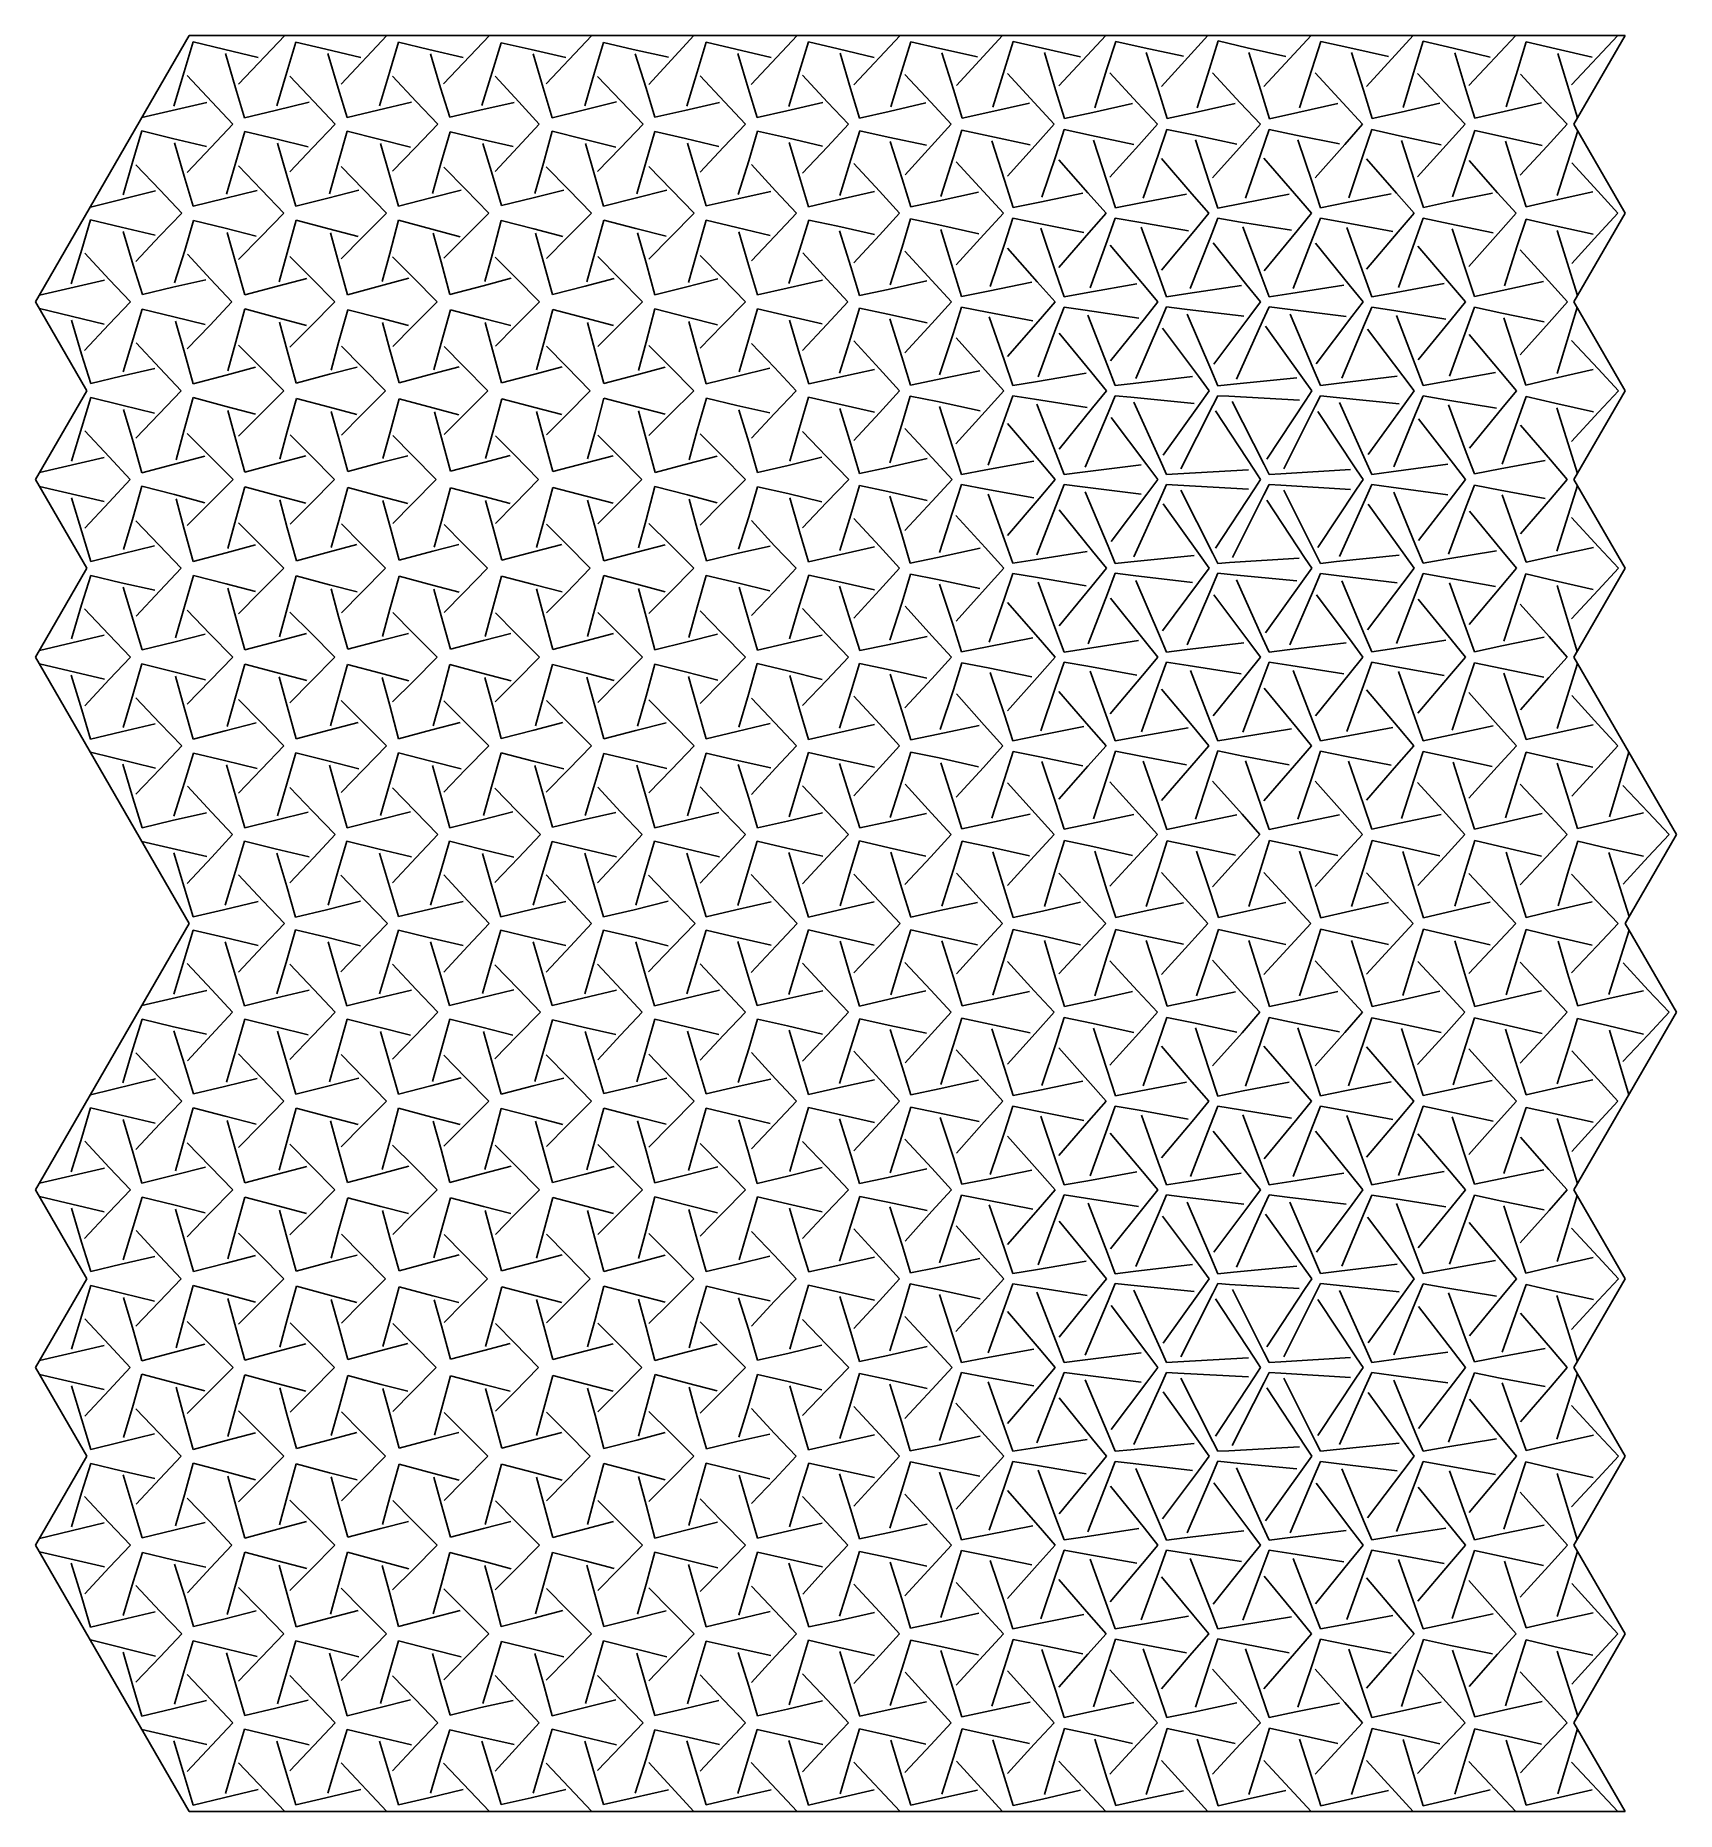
# Model space of a CAD drawing. Extents: x -8 to 152, y -43 to 130.
import ezdxf

# ---------------------------------------------------------------- set-up
doc = ezdxf.new("R2010")
doc.units = 0
doc.layers.add('DEFAULT', color=7, linetype='CONTINUOUS')

msp = doc.modelspace()

# ---------------------------------------------------------------- linework, layer by layer
at = {"layer": 'DEFAULT'}
for p, q in [((6.81, 129.76), (-8.19, 103.78)), ((6.32, 126.22), (7.18, 129.13)), ((146.81, 129.76), (6.81, 129.76)), ((7.18, 129.13), (10.15, 128.42)), ((10.15, 128.42), (13.52, 127.6)), ((16.12, 129.76), (11.59, 125.03)), ((16.32, 126.17), (17.19, 129.1)), ((17.19, 129.1), (20.12, 128.42)), ((20.12, 128.42), (23.53, 127.62)), ((26.06, 129.76), (21.61, 125.01)), ((26.33, 126.15), (27.19, 129.1)), ((27.19, 129.1), (30.15, 128.41)), ((30.15, 128.41), (33.51, 127.61)), ((36.07, 129.76), (31.6, 125.04)), ((36.35, 126.18), (37.22, 129.06)), ((37.22, 129.06), (40.15, 128.41)), ((40.15, 128.41), (43.51, 127.61)), ((46.07, 129.76), (41.6, 125.04)), ((46.32, 126.14), (47.2, 129.08)), ((47.2, 129.08), (50.09, 128.41)), ((50.09, 128.41), (53.54, 127.65)), ((56, 129.76), (51.62, 124.99)), ((56.32, 126.2), (57.19, 129.1)), ((57.19, 129.1), (60.11, 128.43)), ((60.11, 128.43), (63.55, 127.63)), ((66.07, 129.76), (61.6, 124.99)), ((66.32, 126.28), (67.17, 129.13)), ((67.17, 129.13), (70.09, 128.47)), ((70.09, 128.47), (73.59, 127.63)), ((76.13, 129.76), (71.59, 124.96)), ((76.29, 126.33), (77.17, 129.15)), ((77.17, 129.15), (80, 128.5)), ((80, 128.5), (83.66, 127.69)), ((86.09, 129.76), (81.6, 124.87)), ((86.3, 126.44), (87.14, 129.19)), ((87.14, 129.19), (89.99, 128.54)), ((89.99, 128.54), (93.69, 127.68)), ((96.18, 129.76), (91.58, 124.85)), ((96.28, 126.5), (97.15, 129.18)), ((97.15, 129.18), (99.91, 128.56)), ((99.91, 128.56), (103.74, 127.73)), ((106.12, 129.76), (101.6, 124.77)), ((106.27, 126.51), (107.12, 129.23)), ((107.12, 129.23), (109.95, 128.57)), ((109.95, 128.57), (113.73, 127.71)), ((116.18, 129.76), (111.58, 124.79)), ((116.28, 126.53), (117.14, 129.19)), ((117.14, 129.19), (119.95, 128.55)), ((119.95, 128.55), (123.72, 127.71)), ((126.13, 129.76), (121.59, 124.8)), ((126.27, 126.44), (127.13, 129.21)), ((127.13, 129.21), (130.03, 128.51)), ((130.03, 128.51), (133.65, 127.66)), ((136.15, 129.76), (131.58, 124.89)), ((136.3, 126.36), (137.17, 129.15)), ((137.17, 129.15), (140.07, 128.46)), ((140.07, 128.46), (143.59, 127.64)), ((146.1, 129.76), (141.59, 124.95)), ((141.81, 121.1), (146.81, 129.76)), ((10.33, 127.99), (11.3, 124.66)), ((20.3, 127.99), (21.32, 124.63)), ((30.33, 127.97), (31.31, 124.67)), ((40.33, 127.97), (41.31, 124.67)), ((50.28, 127.98), (51.34, 124.61)), ((60.29, 128), (61.31, 124.61)), ((70.27, 128.03), (71.29, 124.58)), ((80.18, 128.06), (81.31, 124.48)), ((90.18, 128.09), (91.28, 124.46)), ((95.09, 122.72), (96.28, 126.5)), ((100.11, 128.11), (101.3, 124.38)), ((105.09, 122.7), (106.27, 126.51)), ((110.13, 128.11), (111.28, 124.41)), ((115.07, 122.7), (116.28, 126.53)), ((120.14, 128.1), (121.3, 124.42)), ((130.21, 128.06), (131.29, 124.5)), ((142.17, 121.72), (140.26, 128.02)), ((5.3, 122.87), (6.32, 126.22)), ((6.61, 125.85), (9, 123.29)), ((15.35, 122.9), (16.32, 126.17)), ((16.61, 125.8), (18.95, 123.32)), ((25.36, 122.91), (26.33, 126.15)), ((26.61, 125.78), (28.93, 123.33)), ((35.33, 122.92), (36.35, 126.18)), ((36.63, 125.81), (38.94, 123.29)), ((45.37, 122.91), (46.32, 126.14)), ((46.6, 125.77), (48.93, 123.34)), ((55.32, 122.88), (56.32, 126.2)), ((56.61, 125.83), (58.98, 123.3)), ((65.26, 122.85), (66.32, 126.28)), ((66.61, 125.9), (69.05, 123.27)), ((75.22, 122.8), (76.29, 126.33)), ((76.59, 125.95), (79.1, 123.26)), ((85.14, 122.76), (86.3, 126.44)), ((86.59, 126.05), (89.2, 123.21)), ((96.58, 126.11), (99.26, 123.19)), ((106.57, 126.12), (109.28, 123.19)), ((116.58, 126.13), (119.28, 123.18)), ((125.15, 122.74), (126.27, 126.44)), ((126.57, 126.05), (129.21, 123.23)), ((135.2, 122.79), (136.3, 126.36)), ((136.59, 125.98), (139.13, 123.24)), ((2.19, 121.75), (8.53, 123.23)), ((9, 123.29), (11.06, 121.1)), ((11.3, 124.66), (12.18, 121.73)), ((15.17, 122.46), (18.49, 123.26)), ((18.95, 123.32), (21.04, 121.1)), ((21.32, 124.63), (22.2, 121.76)), ((25.19, 122.48), (28.47, 123.26)), ((28.93, 123.33), (31.03, 121.1)), ((31.31, 124.67), (32.22, 121.79)), ((35.14, 122.49), (38.48, 123.23)), ((38.94, 123.29), (40.93, 121.1)), ((41.31, 124.67), (42.19, 121.74)), ((45.2, 122.48), (48.47, 123.28)), ((48.93, 123.34), (51.06, 121.1)), ((51.34, 124.61), (52.21, 121.79)), ((55.14, 122.45), (58.52, 123.24)), ((58.98, 123.3), (61.03, 121.1)), ((61.31, 124.61), (62.19, 121.75)), ((65.08, 122.41), (68.58, 123.21)), ((69.05, 123.27), (71.08, 121.1)), ((71.29, 124.58), (72.16, 121.69)), ((75.04, 122.36), (78.63, 123.2)), ((79.1, 123.26), (81.1, 121.1)), ((81.31, 124.48), (82.17, 121.71)), ((84.95, 122.31), (88.72, 123.15)), ((89.2, 123.21), (91.15, 121.1)), ((91.28, 124.46), (92.13, 121.65)), ((94.9, 122.26), (98.77, 123.12)), ((99.26, 123.19), (101.21, 121.1)), ((101.3, 124.38), (102.14, 121.66)), ((104.9, 122.25), (108.79, 123.13)), ((109.28, 123.19), (111.24, 121.1)), ((111.28, 124.41), (112.13, 121.64)), ((114.88, 122.25), (118.79, 123.12)), ((119.28, 123.18), (121.21, 121.1)), ((121.3, 124.42), (122.14, 121.66)), ((124.96, 122.29), (128.73, 123.16)), ((129.21, 123.23), (131.21, 121.1)), ((131.29, 124.5), (132.16, 121.69)), ((135.01, 122.35), (138.65, 123.18)), ((139.13, 123.24), (141.14, 121.1)), ((12.18, 121.73), (15.17, 122.46)), ((22.2, 121.76), (25.19, 122.48)), ((32.22, 121.79), (35.14, 122.49)), ((42.19, 121.74), (45.2, 122.48)), ((52.21, 121.79), (55.14, 122.45)), ((62.19, 121.75), (65.08, 122.41)), ((72.16, 121.69), (75.04, 122.36)), ((82.17, 121.71), (84.95, 122.31)), ((92.13, 121.65), (94.9, 122.26)), ((102.14, 121.66), (104.9, 122.25)), ((112.13, 121.64), (114.88, 122.25)), ((122.14, 121.66), (124.96, 122.29)), ((132.16, 121.69), (135.01, 122.35)), ((1.3, 117.51), (2.17, 120.47)), ((2.17, 120.47), (5.17, 119.73)), ((5.17, 119.73), (8.49, 118.94)), ((11.06, 121.1), (8.95, 118.88)), ((11.33, 117.41), (12.21, 120.41)), ((12.21, 120.41), (15.25, 119.67)), ((15.25, 119.67), (18.41, 118.9)), ((21.04, 121.1), (18.86, 118.84)), ((21.33, 117.33), (22.2, 120.42)), ((22.2, 120.42), (25.29, 119.64)), ((25.29, 119.64), (28.37, 118.88)), ((31.03, 121.1), (28.82, 118.81)), ((31.34, 117.28), (32.24, 120.36)), ((32.24, 120.36), (35.24, 119.64)), ((35.24, 119.64), (38.38, 118.92)), ((40.93, 121.1), (38.84, 118.86)), ((41.34, 117.3), (42.2, 120.42)), ((42.2, 120.42), (45.28, 119.66)), ((45.28, 119.66), (48.39, 118.88)), ((51.06, 121.1), (48.84, 118.82)), ((51.33, 117.36), (52.21, 120.41)), ((52.21, 120.41), (55.2, 119.7)), ((55.2, 119.7), (58.45, 118.93)), ((61.03, 121.1), (58.91, 118.86)), ((61.35, 117.54), (62.2, 120.42)), ((62.2, 120.42), (65.12, 119.78)), ((65.12, 119.78), (68.55, 118.96)), ((71.08, 121.1), (69.02, 118.89)), ((71.31, 117.66), (72.18, 120.46)), ((72.18, 120.46), (74.96, 119.85)), ((74.96, 119.85), (78.68, 119.05)), ((81.1, 121.1), (79.16, 118.99)), ((81.29, 117.82), (82.14, 120.53)), ((82.14, 120.53), (84.87, 119.94)), ((84.87, 119.94), (88.8, 119.09)), ((91.15, 121.1), (89.29, 119.03)), ((91.29, 118.03), (92.11, 120.58)), ((92.11, 120.58), (94.78, 120.02)), ((94.78, 120.02), (98.89, 119.13)), ((94.98, 119.55), (96.27, 115.55)), ((101.21, 121.1), (99.39, 119.07)), ((101.3, 118.2), (102.11, 120.58)), ((102.11, 120.58), (104.72, 120.06)), ((104.72, 120.06), (108.96, 119.16)), ((104.92, 119.59), (106.26, 115.47)), ((111.24, 121.1), (109.46, 119.1)), ((111.28, 118.21), (112.11, 120.59)), ((112.11, 120.59), (114.7, 120.05)), ((114.7, 120.05), (118.96, 119.18)), ((114.9, 119.59), (116.28, 115.46)), ((121.21, 121.1), (119.47, 119.12)), ((121.28, 118.13), (122.11, 120.58)), ((122.11, 120.58), (124.82, 119.99)), ((124.82, 119.99), (128.86, 119.11)), ((125.01, 119.53), (126.27, 115.59)), ((131.21, 121.1), (129.35, 119.05)), ((131.31, 117.98), (132.15, 120.51)), ((132.15, 120.51), (134.96, 119.89)), ((134.96, 119.89), (138.71, 119.04)), ((141.14, 121.1), (139.19, 118.98)), ((142.18, 120.47), (140.18, 114.14)), ((146.81, 112.44), (141.81, 121.1)), ((5.35, 119.3), (6.32, 116.03)), ((8.95, 118.88), (6.61, 116.39)), ((15.42, 119.25), (16.33, 116.12)), ((18.86, 118.84), (16.61, 116.48)), ((25.46, 119.22), (26.33, 116.18)), ((28.82, 118.81), (26.61, 116.53)), ((35.42, 119.22), (36.37, 116.13)), ((38.84, 118.86), (36.64, 116.5)), ((45.45, 119.24), (46.33, 116.16)), ((48.84, 118.82), (46.61, 116.51)), ((55.38, 119.27), (56.33, 116.07)), ((58.91, 118.86), (56.61, 116.43)), ((65.3, 119.34), (66.3, 115.96)), ((69.02, 118.89), (66.59, 116.33)), ((75.16, 119.41), (76.32, 115.79)), ((79.16, 118.99), (76.61, 116.18)), ((80.1, 114.07), (81.29, 117.82)), ((85.06, 119.49), (86.29, 115.66)), ((89.29, 119.03), (86.58, 116.05)), ((89.94, 113.98), (91.29, 118.03)), ((99.39, 119.07), (96.57, 115.95)), ((99.8, 113.91), (101.3, 118.2)), ((109.46, 119.1), (106.57, 115.88)), ((109.79, 113.89), (111.28, 118.21)), ((111.58, 117.79), (114.58, 114.34)), ((119.47, 119.12), (116.58, 115.87)), ((119.86, 113.93), (121.28, 118.13)), ((129.35, 119.05), (126.57, 115.99)), ((129.97, 114.02), (131.31, 117.98)), ((135.15, 119.44), (136.29, 115.77)), ((139.19, 118.98), (136.58, 116.15)), ((0.36, 114.22), (1.3, 117.51)), ((1.59, 117.14), (3.96, 114.68)), ((10.42, 114.29), (11.33, 117.41)), ((11.61, 117.05), (13.86, 114.7)), ((16.33, 116.12), (17.2, 113.11)), ((20.49, 114.32), (21.33, 117.33)), ((21.61, 116.97), (23.79, 114.74)), ((26.33, 116.18), (27.21, 113.13)), ((30.52, 114.35), (31.34, 117.28)), ((31.62, 116.93), (33.75, 114.76)), ((36.37, 116.13), (37.24, 113.17)), ((40.5, 114.34), (41.34, 117.3)), ((41.62, 116.95), (43.77, 114.75)), ((46.33, 116.16), (47.2, 113.11)), ((50.46, 114.31), (51.33, 117.36)), ((51.61, 117), (53.82, 114.72)), ((56.33, 116.07), (57.22, 113.15)), ((60.31, 114.24), (61.35, 117.54)), ((61.63, 117.17), (63.97, 114.62)), ((70.23, 114.16), (71.31, 117.66)), ((71.6, 117.28), (74.09, 114.59)), ((81.58, 117.43), (84.24, 114.53)), ((91.58, 117.63), (94.42, 114.43)), ((101.6, 117.78), (104.56, 114.33)), ((121.58, 117.72), (124.51, 114.38)), ((131.6, 117.57), (134.36, 114.43)), ((141.6, 117.33), (144.14, 114.57)), ((-2.84, 113.03), (3.5, 114.61)), ((3.96, 114.68), (6.09, 112.44)), ((6.32, 116.03), (7.2, 113.11)), ((10.25, 113.86), (13.41, 114.63)), ((13.86, 114.7), (16.03, 112.44)), ((20.32, 113.9), (23.34, 114.68)), ((23.79, 114.74), (26.03, 112.44)), ((30.35, 113.93), (33.3, 114.69)), ((33.75, 114.76), (36.01, 112.44)), ((40.34, 113.92), (43.32, 114.68)), ((43.77, 114.75), (46.01, 112.44)), ((50.29, 113.89), (53.37, 114.66)), ((53.82, 114.72), (56.02, 112.44)), ((60.13, 113.81), (63.5, 114.56)), ((63.97, 114.62), (66, 112.44)), ((66.3, 115.96), (67.17, 113.06)), ((70.04, 113.72), (73.62, 114.53)), ((74.09, 114.59), (76.07, 112.44)), ((76.32, 115.79), (77.16, 113.04)), ((79.91, 113.62), (83.75, 114.47)), ((84.24, 114.53), (86.19, 112.44)), ((86.29, 115.66), (87.13, 112.99)), ((89.73, 113.51), (93.92, 114.37)), ((94.42, 114.43), (96.21, 112.44)), ((96.27, 115.55), (97.11, 112.96)), ((104.56, 114.33), (106.21, 112.44)), ((106.26, 115.47), (107.1, 112.93)), ((114.58, 114.34), (116.23, 112.44)), ((116.28, 115.46), (117.11, 112.95)), ((119.65, 113.46), (124, 114.33)), ((124.51, 114.38), (126.24, 112.44)), ((126.27, 115.59), (127.14, 113)), ((129.77, 113.56), (133.87, 114.38)), ((134.36, 114.43), (136.18, 112.44)), ((136.29, 115.77), (137.16, 113.04)), ((140, 113.69), (143.66, 114.51)), ((144.14, 114.57), (146.09, 112.44)), ((7.2, 113.11), (10.25, 113.86)), ((17.2, 113.11), (20.32, 113.9)), ((27.21, 113.13), (30.35, 113.93)), ((37.24, 113.17), (40.34, 113.92)), ((47.2, 113.11), (50.29, 113.89)), ((57.22, 113.15), (60.13, 113.81)), ((67.17, 113.06), (70.04, 113.72)), ((77.16, 113.04), (79.91, 113.62)), ((87.13, 112.99), (89.73, 113.51)), ((97.11, 112.96), (99.58, 113.44)), ((99.58, 113.44), (104.05, 114.29)), ((107.1, 112.93), (109.58, 113.42)), ((109.58, 113.42), (114.06, 114.29)), ((117.11, 112.95), (119.65, 113.46)), ((127.14, 113), (129.77, 113.56)), ((137.16, 113.04), (140, 113.69)), ((-3.68, 108.9), (-2.81, 111.78)), ((-2.81, 111.78), (0.17, 111.07)), ((0.17, 111.07), (3.49, 110.28)), ((6.09, 112.44), (3.95, 110.22)), ((6.37, 108.79), (7.23, 111.71)), ((7.23, 111.71), (10.32, 110.97)), ((10.32, 110.97), (13.34, 110.2)), ((16.03, 112.44), (13.79, 110.13)), ((16.34, 108.57), (17.22, 111.74)), ((17.22, 111.74), (20.4, 110.91)), ((20.4, 110.91), (23.26, 110.16)), ((26.03, 112.44), (23.7, 110.1)), ((26.35, 108.5), (27.22, 111.74)), ((27.22, 111.74), (30.44, 110.88)), ((30.44, 110.88), (33.22, 110.14)), ((36.01, 112.44), (33.65, 110.07)), ((36.36, 108.47), (37.23, 111.72)), ((37.23, 111.72), (40.41, 110.9)), ((40.41, 110.9), (43.24, 110.16)), ((46.01, 112.44), (43.68, 110.09)), ((46.35, 108.55), (47.22, 111.74)), ((47.22, 111.74), (50.35, 110.94)), ((50.35, 110.94), (53.3, 110.19)), ((56.02, 112.44), (53.75, 110.12)), ((56.33, 108.66), (57.2, 111.76)), ((57.2, 111.76), (60.2, 111.04)), ((60.2, 111.04), (63.45, 110.26)), ((66, 112.44), (63.91, 110.2)), ((66.34, 108.92), (67.21, 111.75)), ((67.21, 111.75), (70.03, 111.15)), ((70.03, 111.15), (73.62, 110.35)), ((76.07, 112.44), (74.09, 110.3)), ((76.3, 109.12), (77.13, 111.89)), ((77.13, 111.89), (79.9, 111.29)), ((79.9, 111.29), (83.79, 110.41)), ((86.19, 112.44), (84.28, 110.34)), ((86.28, 109.42), (87.11, 111.93)), ((87.11, 111.93), (89.63, 111.43)), ((89.63, 111.43), (94.02, 110.55)), ((89.84, 110.96), (91.28, 106.72)), ((96.21, 112.44), (94.53, 110.5)), ((96.29, 109.74), (97.1, 111.94)), ((97.1, 111.94), (99.38, 111.54)), ((99.38, 111.54), (104.23, 110.71)), ((99.61, 111.07), (101.31, 106.44)), ((106.21, 112.44), (104.76, 110.66)), ((106.34, 109.99), (107.11, 111.93)), ((107.11, 111.93), (109.29, 111.57)), ((109.29, 111.57), (114.29, 110.76)), ((109.53, 111.09), (111.33, 106.36)), ((116.23, 112.44), (114.82, 110.72)), ((116.33, 109.96), (117.1, 111.95)), ((117.1, 111.95), (119.46, 111.52)), ((119.46, 111.52), (124.17, 110.65)), ((119.68, 111.04), (121.29, 106.53)), ((126.24, 112.44), (124.69, 110.6)), ((126.29, 109.66), (127.1, 111.94)), ((127.1, 111.94), (129.73, 111.38)), ((129.73, 111.38), (133.94, 110.5)), ((129.93, 110.92), (131.27, 106.83)), ((136.18, 112.44), (134.44, 110.44)), ((136.28, 109.26), (137.15, 111.86)), ((137.15, 111.86), (139.98, 111.2)), ((139.98, 111.2), (143.68, 110.38)), ((141.81, 103.78), (146.81, 112.44)), ((146.09, 112.44), (144.16, 110.32)), ((0.35, 110.64), (1.32, 107.37)), ((3.95, 110.22), (1.61, 107.73)), ((10.49, 110.55), (11.33, 107.55)), ((13.79, 110.13), (11.61, 107.9)), ((20.56, 110.5), (21.34, 107.65)), ((23.7, 110.1), (21.62, 107.99)), ((30.6, 110.47), (31.35, 107.7)), ((33.65, 110.07), (31.62, 108.04)), ((40.57, 110.48), (41.35, 107.67)), ((43.68, 110.09), (41.63, 108.01)), ((50.52, 110.52), (51.34, 107.59)), ((53.75, 110.12), (51.62, 107.94)), ((60.38, 110.61), (61.33, 107.41)), ((63.91, 110.2), (61.61, 107.77)), ((70.22, 110.71), (71.32, 107.2)), ((74.09, 110.3), (71.61, 107.59)), ((80.09, 110.83), (81.27, 107.02)), ((84.28, 110.34), (81.57, 107.41)), ((84.9, 105.29), (86.28, 109.42)), ((94.53, 110.5), (91.58, 107.14)), ((94.64, 105.16), (96.29, 109.74)), ((96.6, 109.3), (99.74, 105.58)), ((104.76, 110.66), (101.61, 106.88)), ((104.41, 105.08), (106.34, 109.99)), ((106.64, 109.54), (109.93, 105.41)), ((114.82, 110.72), (111.62, 106.8)), ((114.44, 105.08), (116.33, 109.96)), ((116.63, 109.51), (119.91, 105.44)), ((124.69, 110.6), (121.59, 106.96)), ((124.7, 105.19), (126.29, 109.66)), ((126.59, 109.23), (129.67, 105.62)), ((134.44, 110.44), (131.57, 107.24)), ((135.03, 105.36), (136.28, 109.26)), ((142.17, 104.4), (140.17, 110.75)), ((144.16, 110.32), (141.6, 107.52)), ((-4.7, 105.55), (-3.68, 108.9)), ((-3.39, 108.53), (-1, 105.97)), ((5.37, 105.63), (6.37, 108.79)), ((6.64, 108.43), (8.88, 105.99)), ((11.33, 107.55), (12.21, 104.46)), ((15.56, 105.72), (16.34, 108.57)), ((16.62, 108.22), (18.7, 106.12)), ((21.34, 107.65), (22.22, 104.48)), ((25.61, 105.76), (26.35, 108.5)), ((26.63, 108.16), (28.63, 106.15)), ((31.35, 107.7), (32.22, 104.49)), ((35.63, 105.77), (36.36, 108.47)), ((36.63, 108.14), (38.61, 106.15)), ((41.35, 107.67), (42.22, 104.49)), ((45.57, 105.73), (46.35, 108.55)), ((46.63, 108.21), (48.68, 106.12)), ((51.34, 107.59), (52.21, 104.46)), ((55.49, 105.66), (56.33, 108.66)), ((56.61, 108.31), (58.79, 106.08)), ((61.33, 107.41), (62.22, 104.47)), ((65.28, 105.56), (66.34, 108.92)), ((66.62, 108.55), (69.01, 105.95)), ((75.14, 105.44), (76.3, 109.12)), ((76.59, 108.73), (79.2, 105.88)), ((86.58, 109.01), (89.47, 105.75)), ((136.58, 108.86), (139.33, 105.83)), ((-7.81, 104.43), (-1.47, 105.91)), ((-1, 105.97), (1.06, 103.78)), ((1.32, 107.37), (2.23, 104.5)), ((5.19, 105.21), (8.43, 105.93)), ((8.88, 105.99), (10.97, 103.78)), ((15.4, 105.3), (18.26, 106.05)), ((18.7, 106.12), (21.01, 103.78)), ((25.46, 105.35), (28.2, 106.08)), ((28.63, 106.15), (30.97, 103.78)), ((35.47, 105.36), (38.18, 106.09)), ((38.61, 106.15), (40.95, 103.78)), ((45.41, 105.32), (48.24, 106.06)), ((48.68, 106.12), (50.99, 103.78)), ((55.32, 105.24), (58.34, 106.02)), ((58.79, 106.08), (61.03, 103.78)), ((65.09, 105.12), (68.54, 105.89)), ((69.01, 105.95), (71.02, 103.78)), ((71.32, 107.2), (72.17, 104.4)), ((74.95, 104.99), (78.72, 105.83)), ((79.2, 105.88), (81.14, 103.78)), ((81.27, 107.02), (82.11, 104.29)), ((84.7, 104.82), (88.96, 105.7)), ((89.47, 105.75), (91.22, 103.78)), ((91.28, 106.72), (92.1, 104.27)), ((101.31, 106.44), (102.1, 104.28)), ((111.33, 106.36), (112.1, 104.28)), ((121.29, 106.53), (122.1, 104.27)), ((131.27, 106.83), (132.11, 104.3)), ((134.83, 104.9), (138.84, 105.77)), ((139.33, 105.83), (141.2, 103.78)), ((2.23, 104.5), (5.19, 105.21)), ((12.21, 104.46), (15.4, 105.3)), ((22.22, 104.48), (25.46, 105.35)), ((32.22, 104.49), (35.47, 105.36)), ((42.22, 104.49), (45.41, 105.32)), ((52.21, 104.46), (55.32, 105.24)), ((62.22, 104.47), (65.09, 105.12)), ((72.17, 104.4), (74.95, 104.99)), ((82.11, 104.29), (84.7, 104.82)), ((92.1, 104.27), (94.41, 104.68)), ((94.41, 104.68), (99.21, 105.53)), ((99.74, 105.58), (101.24, 103.78)), ((102.1, 104.28), (104.17, 104.59)), ((104.17, 104.59), (109.39, 105.38)), ((109.93, 105.41), (111.24, 103.78)), ((112.1, 104.28), (114.2, 104.59)), ((114.2, 104.59), (119.37, 105.4)), ((119.91, 105.44), (121.25, 103.78)), ((122.1, 104.27), (124.48, 104.71)), ((124.48, 104.71), (129.15, 105.57)), ((129.67, 105.62), (131.24, 103.78)), ((132.11, 104.3), (134.83, 104.9)), ((-8.19, 103.78), (-3.19, 95.12)), ((-7.81, 103.13), (-1.49, 101.62)), ((1.06, 103.78), (-1.03, 101.56)), ((1.35, 100.17), (2.22, 103.07)), ((2.22, 103.07), (5.29, 102.32)), ((5.29, 102.32), (8.37, 101.56)), ((10.97, 103.78), (8.82, 101.49)), ((11.34, 99.9), (12.21, 103.09)), ((12.21, 103.09), (15.44, 102.22)), ((15.44, 102.22), (18.22, 101.48)), ((21.01, 103.78), (18.65, 101.41)), ((21.37, 99.81), (22.25, 103.02)), ((22.25, 103.02), (25.48, 102.18)), ((30.97, 103.78), (28.6, 101.41)), ((31.38, 99.76), (32.26, 103)), ((32.26, 103), (35.49, 102.16)), ((40.95, 103.78), (38.58, 101.4)), ((41.38, 99.78), (42.25, 103.03)), ((42.25, 103.03), (45.47, 102.19)), ((50.99, 103.78), (48.61, 101.4)), ((51.35, 99.86), (52.21, 103.09)), ((52.21, 103.09), (55.34, 102.3)), ((55.34, 102.3), (58.32, 101.53)), ((61.03, 103.78), (58.77, 101.47)), ((61.33, 100.09), (62.2, 103.1)), ((62.2, 103.1), (65.14, 102.42)), ((65.14, 102.42), (68.52, 101.64)), ((71.02, 103.78), (68.98, 101.58)), ((71.32, 100.35), (72.17, 103.16)), ((72.17, 103.16), (74.93, 102.58)), ((74.93, 102.58), (78.74, 101.74)), ((81.14, 103.78), (79.22, 101.68)), ((81.28, 100.68), (82.11, 103.26)), ((82.11, 103.26), (84.6, 102.78)), ((84.6, 102.78), (89.04, 101.92)), ((84.81, 102.31), (86.29, 98.03)), ((91.22, 103.78), (89.56, 101.86)), ((91.31, 101.17), (92.1, 103.28)), ((92.1, 103.28), (94.17, 102.96)), ((94.17, 102.96), (99.39, 102.18)), ((94.41, 102.48), (96.34, 97.56)), ((101.24, 103.78), (99.93, 102.14)), ((101.41, 101.68), (102.1, 103.29)), ((102.1, 103.29), (103.83, 103.08)), ((103.83, 103.08), (109.64, 102.39)), ((104.1, 102.59), (106.41, 97.21)), ((110.2, 102.38), (106.7, 97.69)), ((111.24, 103.78), (110.2, 102.38)), ((111.46, 101.9), (112.1, 103.29)), ((112.1, 103.29), (113.89, 103.07)), ((113.89, 103.07), (119.61, 102.36)), ((114.15, 102.58), (116.39, 97.27)), ((120.16, 102.34), (116.69, 97.74)), ((121.25, 103.78), (120.16, 102.34)), ((121.4, 101.6), (122.1, 103.28)), ((122.1, 103.28), (124.27, 102.93)), ((124.27, 102.93), (129.31, 102.11)), ((124.51, 102.44), (126.32, 97.67)), ((131.24, 103.78), (129.85, 102.07)), ((131.3, 101.03), (132.11, 103.26)), ((132.11, 103.26), (134.77, 102.69)), ((134.77, 102.69), (138.9, 101.82)), ((134.97, 102.23), (136.28, 98.22)), ((141.2, 103.78), (139.4, 101.76)), ((142.13, 103.23), (140.18, 96.78)), ((146.81, 95.12), (141.81, 103.78)), ((-4.67, 101.99), (-3.69, 98.69)), ((-1.03, 101.56), (-3.4, 99.05)), ((5.46, 101.9), (6.33, 98.86)), ((8.82, 101.49), (6.61, 99.21)), ((15.6, 101.81), (16.35, 99.04)), ((18.65, 101.41), (16.62, 99.38)), ((25.48, 102.18), (28.17, 101.47)), ((25.63, 101.77), (26.37, 99.09)), ((28.6, 101.41), (26.64, 99.43)), ((35.49, 102.16), (38.15, 101.47)), ((35.65, 101.76), (36.38, 99.11)), ((38.58, 101.4), (36.65, 99.45)), ((45.47, 102.19), (48.18, 101.47)), ((45.63, 101.78), (46.36, 99.08)), ((48.61, 101.4), (46.63, 99.42)), ((55.5, 101.88), (56.34, 98.91)), ((58.77, 101.47), (56.62, 99.26)), ((65.32, 101.99), (66.32, 98.67)), ((68.98, 101.58), (66.61, 99.04)), ((75.12, 102.13), (76.29, 98.41)), ((79.22, 101.68), (76.59, 98.8)), ((79.97, 96.66), (81.28, 100.68)), ((89.56, 101.86), (86.59, 98.45)), ((89.56, 96.47), (91.31, 101.17)), ((91.61, 100.72), (94.8, 96.86)), ((99.93, 102.14), (96.64, 98.02)), ((99.1, 96.3), (101.41, 101.68)), ((101.7, 101.21), (105.2, 96.52)), ((108.9, 96.25), (111.46, 101.9)), ((111.75, 101.41), (115.36, 96.36)), ((119.17, 96.33), (121.4, 101.6)), ((121.69, 101.13), (125.14, 96.57)), ((129.85, 102.07), (126.62, 98.12)), ((129.67, 96.52), (131.3, 101.03)), ((131.6, 100.6), (134.69, 96.93)), ((139.4, 101.76), (136.58, 98.62)), ((0.35, 96.95), (1.35, 100.17)), ((1.63, 99.8), (3.92, 97.33)), ((6.33, 98.86), (7.2, 95.79)), ((10.57, 97.06), (11.34, 99.9)), ((11.62, 99.55), (13.69, 97.47)), ((16.35, 99.04), (17.23, 95.85)), ((20.63, 97.12), (21.37, 99.81)), ((21.64, 99.47), (23.6, 97.49)), ((26.37, 99.09), (27.26, 95.89)), ((30.66, 97.15), (31.38, 99.76)), ((31.65, 99.43), (33.55, 97.5)), ((36.38, 99.11), (37.26, 95.89)), ((40.65, 97.14), (41.38, 99.78)), ((41.65, 99.45), (43.58, 97.49)), ((46.36, 99.08), (47.22, 95.83)), ((50.6, 97.08), (51.35, 99.86)), ((51.62, 99.52), (53.65, 97.48)), ((56.34, 98.91), (57.21, 95.8)), ((60.42, 96.97), (61.33, 100.09)), ((61.61, 99.73), (63.86, 97.38)), ((70.22, 96.84), (71.32, 100.35)), ((71.61, 99.97), (74.09, 97.26)), ((81.58, 100.27), (84.4, 97.13)), ((141.58, 100.03), (144.17, 97.26)), ((-3.69, 98.69), (-2.79, 95.81)), ((0.17, 96.52), (3.46, 97.27)), ((3.92, 97.33), (6, 95.12)), ((10.41, 96.64), (13.26, 97.4)), ((13.69, 97.47), (16.03, 95.12)), ((20.48, 96.72), (23.17, 97.42)), ((23.6, 97.49), (25.93, 95.12)), ((30.51, 96.75), (33.13, 97.43)), ((33.55, 97.5), (35.9, 95.12)), ((40.49, 96.73), (43.15, 97.43)), ((43.58, 97.49), (45.91, 95.12)), ((50.44, 96.67), (53.22, 97.41)), ((53.65, 97.48), (56, 95.12)), ((60.25, 96.54), (63.41, 97.31)), ((63.86, 97.38), (65.98, 95.12)), ((66.32, 98.67), (67.2, 95.78)), ((70.03, 96.4), (73.62, 97.2)), ((74.09, 97.26), (76.07, 95.12)), ((76.29, 98.41), (77.13, 95.67)), ((79.77, 96.2), (83.9, 97.07)), ((84.4, 97.13), (86.23, 95.12)), ((86.29, 98.03), (87.11, 95.62)), ((96.34, 97.56), (97.1, 95.61)), ((106.41, 97.21), (107.1, 95.6)), ((116.39, 97.27), (117.1, 95.61)), ((126.32, 97.67), (127.11, 95.62)), ((136.28, 98.22), (137.13, 95.66)), ((139.99, 96.34), (143.69, 97.2)), ((144.17, 97.26), (146.15, 95.12)), ((-2.79, 95.81), (0.17, 96.52)), ((7.2, 95.79), (10.41, 96.64)), ((17.23, 95.85), (20.48, 96.72)), ((27.26, 95.89), (30.51, 96.75)), ((37.26, 95.89), (40.49, 96.73)), ((47.22, 95.83), (50.44, 96.67)), ((57.21, 95.8), (60.25, 96.54)), ((67.2, 95.78), (70.03, 96.4)), ((77.13, 95.67), (79.77, 96.2)), ((87.11, 95.62), (89.33, 95.99)), ((89.33, 95.99), (94.27, 96.82)), ((94.8, 96.86), (96.24, 95.12)), ((97.1, 95.61), (98.83, 95.81)), ((98.83, 95.81), (104.64, 96.5)), ((105.2, 96.52), (106.25, 95.12)), ((107.1, 95.6), (108.62, 95.75)), ((108.62, 95.75), (114.79, 96.36)), ((115.36, 96.36), (116.25, 95.12)), ((117.1, 95.61), (118.91, 95.84)), ((118.91, 95.84), (124.59, 96.55)), ((125.14, 96.57), (126.24, 95.12)), ((127.11, 95.62), (129.45, 96.05)), ((129.45, 96.05), (134.17, 96.89)), ((134.69, 96.93), (136.22, 95.12)), ((137.13, 95.66), (139.99, 96.34)), ((-3.19, 95.12), (-8.19, 86.46)), ((-3.68, 91.56), (-2.8, 94.45)), ((-2.8, 94.45), (0.23, 93.71)), ((0.23, 93.71), (3.43, 92.93)), ((6, 95.12), (3.88, 92.86)), ((6.32, 91.3), (7.2, 94.45)), ((7.2, 94.45), (10.4, 93.59)), ((10.4, 93.59), (13.26, 92.84)), ((16.03, 95.12), (13.7, 92.78)), ((16.36, 91.15), (17.25, 94.37)), ((17.25, 94.37), (20.49, 93.5)), ((25.93, 95.12), (23.58, 92.74)), ((26.39, 91.08), (27.27, 94.32)), ((27.27, 94.32), (30.55, 93.46)), ((35.9, 95.12), (33.51, 92.71)), ((36.39, 91.06), (37.28, 94.32)), ((37.28, 94.32), (40.51, 93.49)), ((45.91, 95.12), (43.55, 92.74)), ((46.38, 91.12), (47.24, 94.38)), ((47.24, 94.38), (50.46, 93.55)), ((50.46, 93.55), (53.2, 92.82)), ((56, 95.12), (53.63, 92.75)), ((56.34, 91.27), (57.23, 94.4)), ((57.23, 94.4), (60.21, 93.68)), ((60.21, 93.68), (63.42, 92.95)), ((65.98, 95.12), (63.88, 92.9)), ((66.3, 91.5), (67.17, 94.5)), ((67.17, 94.5), (70.04, 93.83)), ((70.04, 93.83), (73.62, 93.02)), ((76.07, 95.12), (74.09, 92.96)), ((76.28, 91.83), (77.11, 94.6)), ((77.11, 94.6), (79.77, 94.05)), ((79.77, 94.05), (83.91, 93.15)), ((79.96, 93.59), (81.26, 89.55)), ((86.23, 95.12), (84.42, 93.09)), ((86.29, 92.34), (87.1, 94.62)), ((87.1, 94.62), (89.22, 94.29)), ((89.22, 94.29), (94.35, 93.48)), ((89.46, 93.8), (91.33, 88.96)), ((96.24, 95.12), (94.89, 93.45)), ((96.39, 92.97), (97.1, 94.63)), ((97.1, 94.63), (98.62, 94.48)), ((98.62, 94.48), (104.79, 93.88)), ((98.9, 93.99), (101.46, 88.34)), ((105.36, 93.87), (101.75, 88.83)), ((103.49, 87.5), (106.61, 93.66)), ((106.25, 95.12), (105.36, 93.87)), ((106.61, 93.66), (107.1, 94.63)), ((107.1, 94.63), (108.18, 94.57)), ((108.18, 94.57), (115.07, 94.19)), ((108.49, 94.08), (111.61, 87.91)), ((115.66, 94.21), (111.88, 88.43)), ((113.54, 87.51), (116.59, 93.61)), ((116.25, 95.12), (115.66, 94.21)), ((116.59, 93.61), (117.1, 94.63)), ((117.1, 94.63), (118.67, 94.47)), ((118.67, 94.47), (124.76, 93.84)), ((118.95, 93.97), (121.45, 88.39)), ((125.32, 93.83), (121.74, 88.88)), ((126.24, 95.12), (125.32, 93.83)), ((126.37, 92.86), (127.1, 94.62)), ((127.1, 94.62), (129.34, 94.23)), ((129.34, 94.23), (134.25, 93.41)), ((129.57, 93.75), (131.32, 89.09)), ((136.22, 95.12), (134.78, 93.37)), ((136.31, 92.17), (137.15, 94.54)), ((137.15, 94.54), (139.95, 93.91)), ((139.95, 93.91), (143.72, 93.07)), ((141.81, 86.46), (146.81, 95.12)), ((146.15, 95.12), (144.2, 93.01)), ((0.4, 93.28), (1.33, 90.12)), ((3.88, 92.86), (1.61, 90.48)), ((10.56, 93.18), (11.34, 90.33)), ((13.7, 92.78), (11.62, 90.67)), ((20.49, 93.5), (23.15, 92.81)), ((20.65, 93.1), (21.38, 90.45)), ((23.58, 92.74), (21.65, 90.79)), ((30.55, 93.46), (33.09, 92.78)), ((30.7, 93.06), (31.39, 90.52)), ((33.51, 92.71), (31.65, 90.85)), ((40.51, 93.49), (43.13, 92.8)), ((40.66, 93.08), (41.38, 90.47)), ((43.55, 92.74), (41.65, 90.81)), ((50.61, 93.14), (51.35, 90.4)), ((53.63, 92.75), (51.63, 90.74)), ((60.38, 93.26), (61.36, 90.11)), ((63.88, 92.9), (61.63, 90.48)), ((70.23, 93.39), (71.31, 89.89)), ((74.09, 92.96), (71.6, 90.27)), ((75.12, 88.09), (76.28, 91.83)), ((84.42, 93.09), (81.56, 89.95)), ((84.7, 87.87), (86.29, 92.34)), ((86.59, 91.91), (89.67, 88.3)), ((94.89, 93.45), (91.63, 89.41)), ((94.15, 87.66), (96.39, 92.97)), ((96.69, 92.49), (100.16, 87.9)), ((106.88, 93.15), (110.66, 87.37)), ((116.86, 93.1), (120.62, 87.41)), ((124.25, 87.69), (126.37, 92.86)), ((126.67, 92.39), (130.08, 87.97)), ((134.78, 93.37), (131.62, 89.53)), ((134.83, 87.96), (136.31, 92.17)), ((142.16, 87.05), (140.14, 93.46)), ((144.2, 93.01), (141.59, 90.16)), ((-4.68, 88.24), (-3.68, 91.56)), ((-3.39, 91.19), (-1.02, 88.66)), ((1.33, 90.12), (2.19, 87.11)), ((5.53, 88.36), (6.32, 91.3)), ((6.6, 90.95), (8.75, 88.79)), ((11.34, 90.33), (12.22, 87.17)), ((15.63, 88.45), (16.36, 91.15)), ((16.63, 90.82), (18.61, 88.83)), ((21.38, 90.45), (22.27, 87.24)), ((25.68, 88.5), (26.39, 91.08)), ((26.65, 90.75), (28.53, 88.84)), ((31.39, 90.52), (32.28, 87.26)), ((35.69, 88.52), (36.39, 91.06)), ((36.66, 90.73), (38.51, 88.85)), ((41.38, 90.47), (42.26, 87.24)), ((45.65, 88.48), (46.38, 91.12)), ((46.65, 90.79), (48.58, 88.83)), ((51.35, 90.4), (52.22, 87.15)), ((55.54, 88.38), (56.34, 91.27)), ((56.62, 90.92), (58.72, 88.79)), ((61.36, 90.11), (62.21, 87.14)), ((65.37, 88.25), (66.3, 91.5)), ((66.59, 91.14), (68.94, 88.71)), ((76.57, 91.44), (79.24, 88.57)), ((136.6, 91.75), (139.52, 88.37)), ((-7.8, 87.13), (-1.48, 88.6)), ((-1.02, 88.66), (1.04, 86.46)), ((5.37, 87.94), (8.31, 88.72)), ((8.75, 88.79), (11.09, 86.46)), ((15.47, 88.04), (18.18, 88.76)), ((18.61, 88.83), (20.98, 86.46)), ((25.52, 88.1), (28.11, 88.78)), ((28.53, 88.84), (30.89, 86.46)), ((35.54, 88.12), (38.09, 88.79)), ((38.51, 88.85), (40.87, 86.46)), ((45.49, 88.07), (48.15, 88.77)), ((48.58, 88.83), (50.92, 86.46)), ((55.38, 87.97), (58.28, 88.72)), ((58.72, 88.79), (61.04, 86.46)), ((65.2, 87.82), (68.48, 88.64)), ((68.94, 88.71), (71.1, 86.46)), ((71.31, 89.89), (72.15, 87.04)), ((74.93, 87.63), (78.75, 88.5)), ((79.24, 88.57), (81.19, 86.46)), ((81.26, 89.55), (82.1, 86.95)), ((91.33, 88.96), (92.1, 86.95)), ((101.46, 88.34), (102.1, 86.94)), ((121.45, 88.39), (122.1, 86.94)), ((131.32, 89.09), (132.13, 87)), ((139.52, 88.37), (141.16, 86.46)), ((2.19, 87.11), (5.37, 87.94)), ((12.22, 87.17), (15.47, 88.04)), ((22.27, 87.24), (25.52, 88.1)), ((32.28, 87.26), (35.54, 88.12)), ((42.26, 87.24), (45.49, 88.07)), ((52.22, 87.15), (55.38, 87.97)), ((62.21, 87.14), (65.2, 87.82)), ((72.15, 87.04), (74.93, 87.63)), ((82.1, 86.95), (84.48, 87.39)), ((84.48, 87.39), (89.15, 88.25)), ((89.67, 88.3), (91.24, 86.46)), ((92.1, 86.95), (93.89, 87.17)), ((93.89, 87.17), (99.61, 87.88)), ((100.16, 87.9), (101.25, 86.46)), ((102.1, 86.94), (103.18, 87)), ((103.18, 87), (110.07, 87.39)), ((110.66, 87.37), (111.25, 86.46)), ((111.61, 87.91), (112.1, 86.94)), ((112.1, 86.94), (113.23, 87.01)), ((113.23, 87.01), (120.04, 87.43)), ((120.62, 87.41), (121.25, 86.46)), ((122.1, 86.94), (123.99, 87.2)), ((123.99, 87.2), (129.53, 87.95)), ((130.08, 87.97), (131.25, 86.46)), ((132.13, 87), (134.62, 87.49)), ((134.62, 87.49), (139.01, 88.32)), ((-8.19, 86.46), (-3.19, 77.8)), ((-7.8, 85.79), (-1.48, 84.32)), ((1.04, 86.46), (-1.02, 84.25)), ((1.33, 82.79), (2.19, 85.81)), ((2.19, 85.81), (5.37, 84.98)), ((5.37, 84.98), (8.31, 84.19)), ((11.09, 86.46), (8.75, 84.12)), ((11.34, 82.59), (12.22, 85.75)), ((12.22, 85.75), (15.47, 84.87)), ((20.98, 86.46), (18.61, 84.08)), ((21.38, 82.46), (22.27, 85.67)), ((22.27, 85.67), (25.52, 84.81)), ((30.89, 86.46), (28.53, 84.07)), ((31.39, 82.4), (32.28, 85.64)), ((32.28, 85.64), (35.54, 84.79)), ((40.87, 86.46), (38.51, 84.06)), ((41.38, 82.44), (42.26, 85.68)), ((42.26, 85.68), (45.49, 84.84)), ((50.92, 86.46), (48.58, 84.08)), ((51.35, 82.51), (52.21, 85.77)), ((52.21, 85.77), (55.4, 84.95)), ((55.4, 84.95), (58.27, 84.18)), ((61.04, 86.46), (58.71, 84.11)), ((61.37, 82.81), (62.22, 85.75)), ((62.22, 85.75), (65.18, 85.09)), ((65.18, 85.09), (68.49, 84.29)), ((71.1, 86.46), (68.95, 84.22)), ((71.31, 83.02), (72.15, 85.87)), ((72.15, 85.87), (74.93, 85.28)), ((74.93, 85.28), (78.75, 84.41)), ((81.19, 86.46), (79.24, 84.35)), ((81.26, 83.37), (82.1, 85.96)), ((82.1, 85.96), (84.48, 85.52)), ((84.48, 85.52), (89.15, 84.66)), ((84.7, 85.04), (86.29, 80.57)), ((91.24, 86.46), (89.67, 84.62)), ((91.33, 83.96), (92.1, 85.96)), ((92.1, 85.96), (93.89, 85.75)), ((93.89, 85.75), (99.61, 85.04)), ((94.15, 85.25), (96.39, 79.95)), ((100.16, 85.02), (96.69, 80.42)), ((101.25, 86.46), (100.16, 85.02)), ((101.46, 84.58), (102.1, 85.97)), ((102.1, 85.97), (103.18, 85.91)), ((103.18, 85.91), (110.07, 85.53)), ((103.49, 85.41), (106.61, 79.25)), ((110.66, 85.55), (106.88, 79.77)), ((108.54, 78.85), (111.59, 84.95)), ((111.25, 86.46), (110.66, 85.55)), ((111.59, 84.95), (112.1, 85.97)), ((112.1, 85.97), (113.23, 85.9)), ((113.23, 85.9), (120.04, 85.49)), ((113.54, 85.41), (116.59, 79.3)), ((120.62, 85.51), (116.86, 79.82)), ((121.25, 86.46), (120.62, 85.51)), ((121.45, 84.52), (122.1, 85.97)), ((122.1, 85.97), (123.99, 85.71)), ((123.99, 85.71), (129.53, 84.97)), ((124.25, 85.22), (126.37, 80.06)), ((130.08, 84.94), (126.67, 80.52)), ((131.25, 86.46), (130.08, 84.94)), ((131.32, 83.82), (132.13, 85.92)), ((132.13, 85.92), (134.62, 85.42)), ((134.62, 85.42), (139.01, 84.59)), ((134.83, 84.96), (136.31, 80.74)), ((141.16, 86.46), (139.52, 84.55)), ((142.16, 85.87), (140.14, 79.46)), ((146.81, 77.8), (141.81, 86.46)), ((-4.68, 84.67), (-3.68, 81.35)), ((-1.02, 84.25), (-3.39, 81.72)), ((5.53, 84.56), (6.32, 81.62)), ((8.75, 84.12), (6.6, 81.96)), ((15.47, 84.87), (18.18, 84.15)), ((15.63, 84.46), (16.36, 81.76)), ((18.61, 84.08), (16.63, 82.1)), ((25.52, 84.81), (28.11, 84.13)), ((25.68, 84.41), (26.39, 81.83)), ((28.53, 84.07), (26.65, 82.17)), ((35.54, 84.79), (38.09, 84.13)), ((35.69, 84.4), (36.39, 81.85)), ((38.51, 84.06), (36.66, 82.18)), ((45.49, 84.84), (48.15, 84.15)), ((45.65, 84.44), (46.38, 81.79)), ((48.58, 84.08), (46.65, 82.13)), ((55.56, 84.53), (56.33, 81.66)), ((58.71, 84.11), (56.61, 82)), ((65.36, 84.66), (66.31, 81.4)), ((68.95, 84.22), (66.6, 81.76)), ((75.12, 84.83), (76.28, 81.08)), ((79.24, 84.35), (76.57, 81.47)), ((79.96, 79.33), (81.26, 83.37)), ((89.67, 84.62), (86.59, 81)), ((89.46, 79.11), (91.33, 83.96)), ((91.63, 83.51), (94.89, 79.47)), ((98.9, 78.93), (101.46, 84.58)), ((101.75, 84.09), (105.36, 79.04)), ((111.86, 84.44), (115.62, 78.75)), ((118.95, 78.94), (121.45, 84.52)), ((121.74, 84.04), (125.32, 79.08)), ((129.57, 79.16), (131.32, 83.82)), ((131.62, 83.38), (134.78, 79.54)), ((139.52, 84.55), (136.6, 81.16)), ((0.4, 79.63), (1.33, 82.79)), ((1.61, 82.43), (3.88, 80.05)), ((6.32, 81.62), (7.2, 78.46)), ((10.56, 79.74), (11.34, 82.59)), ((11.62, 82.24), (13.7, 80.14)), ((16.36, 81.76), (17.25, 78.54)), ((20.65, 79.82), (21.38, 82.46)), ((21.65, 82.13), (23.58, 80.17)), ((26.39, 81.83), (27.28, 78.6)), ((30.69, 79.86), (31.39, 82.4)), ((31.66, 82.07), (33.51, 80.19)), ((36.39, 81.85), (37.28, 78.6)), ((40.66, 79.83), (41.38, 82.44)), ((41.65, 82.11), (43.55, 80.18)), ((46.38, 81.79), (47.24, 78.54)), ((50.61, 79.78), (51.35, 82.51)), ((51.63, 82.18), (53.63, 80.17)), ((56.33, 81.66), (57.23, 78.52)), ((60.37, 79.65), (61.37, 82.81)), ((61.64, 82.45), (63.88, 80)), ((70.23, 79.52), (71.31, 83.02)), ((71.6, 82.64), (74.09, 79.95)), ((81.56, 82.96), (84.42, 79.82)), ((141.59, 82.75), (144.2, 79.9)), ((-3.68, 81.35), (-2.8, 78.47)), ((0.23, 79.21), (3.43, 79.99)), ((3.88, 80.05), (6, 77.8)), ((10.4, 79.32), (13.26, 80.07)), ((13.7, 80.14), (16.01, 77.8)), ((20.49, 79.41), (23.15, 80.11)), ((23.58, 80.17), (25.93, 77.8)), ((30.54, 79.46), (33.09, 80.13)), ((33.51, 80.19), (35.89, 77.8)), ((40.51, 79.43), (43.13, 80.11)), ((43.55, 80.18), (45.91, 77.8)), ((50.46, 79.37), (53.2, 80.1)), ((53.63, 80.17), (56, 77.8)), ((60.19, 79.23), (63.43, 79.95)), ((63.88, 80), (65.97, 77.8)), ((66.31, 81.4), (67.18, 78.43)), ((70.04, 79.08), (73.62, 79.89)), ((74.09, 79.95), (76.07, 77.8)), ((76.28, 81.08), (77.11, 78.31)), ((79.77, 78.86), (83.91, 79.76)), ((84.42, 79.82), (86.23, 77.8)), ((86.29, 80.57), (87.1, 78.3)), ((96.39, 79.95), (97.1, 78.28)), ((126.37, 80.06), (127.1, 78.3)), ((136.31, 80.74), (137.15, 78.38)), ((139.95, 79.01), (143.72, 79.84)), ((144.2, 79.9), (146.15, 77.8)), ((-2.8, 78.47), (0.23, 79.21)), ((7.2, 78.46), (10.4, 79.32)), ((17.25, 78.54), (20.49, 79.41)), ((27.28, 78.6), (30.54, 79.46)), ((37.28, 78.6), (40.51, 79.43)), ((47.24, 78.54), (50.46, 79.37)), ((57.23, 78.52), (60.19, 79.23)), ((67.18, 78.43), (70.04, 79.08)), ((77.11, 78.31), (79.77, 78.86)), ((87.1, 78.3), (89.22, 78.63)), ((89.22, 78.63), (94.35, 79.43)), ((94.89, 79.47), (96.24, 77.8)), ((97.1, 78.28), (98.62, 78.43)), ((98.62, 78.43), (104.79, 79.04)), ((105.36, 79.04), (106.25, 77.8)), ((106.61, 79.25), (107.1, 78.28)), ((107.1, 78.28), (108.23, 78.35)), ((108.23, 78.35), (115.04, 78.77)), ((115.62, 78.75), (116.25, 77.8)), ((116.59, 79.3), (117.1, 78.28)), ((117.1, 78.28), (118.67, 78.45)), ((118.67, 78.45), (124.76, 79.07)), ((125.32, 79.08), (126.24, 77.8)), ((127.1, 78.3), (129.34, 78.68)), ((129.34, 78.68), (134.25, 79.5)), ((134.78, 79.54), (136.22, 77.8)), ((137.15, 78.38), (139.95, 79.01)), ((-3.19, 77.8), (-8.19, 69.14)), ((-3.69, 74.23), (-2.79, 77.11)), ((-2.79, 77.11), (0.17, 76.39)), ((0.17, 76.39), (3.46, 75.65)), ((6, 77.8), (3.92, 75.59)), ((6.33, 74.06), (7.21, 77.11)), ((7.21, 77.11), (10.4, 76.27)), ((10.4, 76.27), (13.26, 75.52)), ((16.01, 77.8), (13.7, 75.46)), ((16.35, 73.87), (17.23, 77.07)), ((17.23, 77.07), (20.48, 76.19)), ((25.93, 77.8), (23.6, 75.43)), ((26.37, 73.82), (27.26, 77.02)), ((27.26, 77.02), (30.51, 76.16)), ((35.89, 77.8), (33.55, 75.42)), ((36.38, 73.8), (37.26, 77.02)), ((37.26, 77.02), (40.49, 76.18)), ((45.91, 77.8), (43.58, 75.42)), ((46.36, 73.83), (47.22, 77.09)), ((47.22, 77.09), (50.44, 76.24)), ((50.44, 76.24), (53.22, 75.5)), ((56, 77.8), (53.65, 75.43)), ((56.34, 74), (57.21, 77.11)), ((57.21, 77.11), (60.25, 76.37)), ((60.25, 76.37), (63.41, 75.6)), ((65.97, 77.8), (63.86, 75.54)), ((66.32, 74.24), (67.2, 77.13)), ((67.2, 77.13), (70.03, 76.51)), ((70.03, 76.51), (73.62, 75.71)), ((76.07, 77.8), (74.09, 75.66)), ((76.3, 74.51), (77.14, 77.23)), ((77.14, 77.23), (79.77, 76.71)), ((79.77, 76.71), (83.9, 75.84)), ((79.97, 76.25), (81.28, 72.24)), ((86.23, 77.8), (84.4, 75.78)), ((86.29, 74.89), (87.11, 77.29)), ((87.11, 77.29), (89.33, 76.92)), ((89.33, 76.92), (94.27, 76.1)), ((89.56, 76.44), (91.31, 71.75)), ((96.24, 77.8), (94.8, 76.06)), ((96.33, 75.32), (97.1, 77.31)), ((97.1, 77.31), (98.83, 77.1)), ((98.83, 77.1), (104.64, 76.41)), ((99.1, 76.61), (101.41, 71.23)), ((105.2, 76.4), (101.7, 71.71)), ((106.25, 77.8), (105.2, 76.4)), ((106.41, 75.7), (107.1, 77.31)), ((107.1, 77.31), (108.62, 77.16)), ((108.62, 77.16), (114.79, 76.56)), ((108.9, 76.67), (111.46, 71.02)), ((115.36, 76.55), (111.75, 71.51)), ((116.25, 77.8), (115.36, 76.55)), ((116.41, 75.68), (117.1, 77.3)), ((117.1, 77.3), (118.91, 77.07)), ((118.91, 77.07), (124.59, 76.37)), ((119.17, 76.58), (121.4, 71.31)), ((125.14, 76.35), (121.69, 71.78)), ((126.24, 77.8), (125.14, 76.35)), ((126.32, 75.24), (127.11, 77.29)), ((127.11, 77.29), (129.45, 76.87)), ((129.45, 76.87), (134.17, 76.03)), ((129.67, 76.39), (131.3, 71.88)), ((136.22, 77.8), (134.69, 75.98)), ((136.28, 74.7), (137.13, 77.26)), ((137.13, 77.26), (139.99, 76.58)), ((139.99, 76.58), (143.69, 75.72)), ((141.81, 69.14), (146.81, 77.8)), ((146.15, 77.8), (144.17, 75.65)), ((0.35, 75.97), (1.35, 72.75)), ((3.92, 75.59), (1.63, 73.12)), ((10.56, 75.86), (11.34, 73)), ((13.7, 75.46), (11.62, 73.35)), ((20.48, 76.19), (23.17, 75.49)), ((20.63, 75.79), (21.37, 73.11)), ((23.6, 75.43), (21.64, 73.45)), ((30.51, 76.16), (33.13, 75.48)), ((30.66, 75.76), (31.38, 73.15)), ((33.55, 75.42), (31.65, 73.49)), ((40.49, 76.18), (43.15, 75.49)), ((40.65, 75.78), (41.38, 73.13)), ((43.58, 75.42), (41.65, 73.47)), ((50.6, 75.83), (51.35, 73.06)), ((53.65, 75.43), (51.62, 73.4)), ((60.42, 75.95), (61.33, 72.82)), ((63.86, 75.54), (61.61, 73.18)), ((70.22, 76.07), (71.32, 72.56)), ((74.09, 75.66), (71.61, 72.94)), ((75.11, 70.79), (76.3, 74.51)), ((84.4, 75.78), (81.58, 72.64)), ((84.81, 70.6), (86.29, 74.89)), ((94.8, 76.06), (91.61, 72.19)), ((94.44, 70.44), (96.33, 75.32)), ((96.63, 74.87), (99.91, 70.8)), ((104.1, 70.32), (106.41, 75.7)), ((106.7, 75.22), (110.2, 70.54)), ((114.12, 70.34), (116.41, 75.68)), ((116.7, 75.2), (120.18, 70.55)), ((124.51, 70.47), (126.32, 75.24)), ((126.62, 74.8), (129.85, 70.84)), ((134.69, 75.98), (131.6, 72.31)), ((134.97, 70.68), (136.28, 74.7)), ((142.13, 69.69), (140.18, 76.13)), ((144.17, 75.65), (141.58, 72.88)), ((-4.67, 70.92), (-3.69, 74.23)), ((-3.4, 73.86), (-1.03, 71.35)), ((1.35, 72.75), (2.22, 69.85)), ((5.46, 71.01), (6.33, 74.06)), ((6.61, 73.7), (8.82, 71.42)), ((11.34, 73), (12.22, 69.83)), ((15.6, 71.1), (16.35, 73.87)), ((16.62, 73.53), (18.65, 71.5)), ((21.37, 73.11), (22.25, 69.9)), ((25.63, 71.14), (26.37, 73.82)), ((26.64, 73.49), (28.6, 71.51)), ((31.38, 73.15), (32.26, 69.92)), ((35.65, 71.16), (36.38, 73.8)), ((36.65, 73.47), (38.58, 71.51)), ((41.38, 73.13), (42.25, 69.88)), ((45.63, 71.13), (46.36, 73.83)), ((46.63, 73.5), (48.61, 71.51)), ((51.35, 73.06), (52.21, 69.83)), ((55.5, 71.04), (56.34, 74)), ((56.62, 73.65), (58.77, 71.45)), ((61.33, 72.82), (62.2, 69.81)), ((65.32, 70.92), (66.32, 74.24)), ((66.61, 73.87), (68.98, 71.34)), ((76.6, 74.12), (79.22, 71.22)), ((86.59, 74.47), (89.56, 71.05)), ((136.58, 74.29), (139.4, 71.15)), ((-7.81, 69.78), (-1.49, 71.29)), ((-1.03, 71.35), (1.06, 69.14)), ((5.29, 70.59), (8.37, 71.36)), ((8.82, 71.42), (11.05, 69.14)), ((15.44, 70.69), (18.22, 71.43)), ((18.65, 71.5), (21.01, 69.14)), ((25.48, 70.74), (28.17, 71.44)), ((28.6, 71.51), (30.97, 69.14)), ((35.49, 70.75), (38.15, 71.45)), ((38.58, 71.51), (40.95, 69.14)), ((45.47, 70.72), (48.18, 71.44)), ((48.61, 71.51), (50.99, 69.14)), ((55.34, 70.62), (58.32, 71.38)), ((58.77, 71.45), (61.03, 69.14)), ((65.14, 70.49), (68.52, 71.28)), ((68.98, 71.34), (71.09, 69.14)), ((71.32, 72.56), (72.18, 69.77)), ((74.91, 70.34), (78.74, 71.16)), ((79.22, 71.22), (81.12, 69.14)), ((81.28, 72.24), (82.11, 69.66)), ((89.56, 71.05), (91.22, 69.14)), ((91.31, 71.75), (92.1, 69.63)), ((101.41, 71.23), (102.1, 69.62)), ((111.46, 71.02), (112.1, 69.63)), ((121.4, 71.31), (122.1, 69.64)), ((131.3, 71.88), (132.11, 69.66)), ((134.77, 70.22), (138.9, 71.09)), ((139.4, 71.15), (141.16, 69.14)), ((2.22, 69.85), (5.29, 70.59)), ((12.22, 69.83), (15.44, 70.69)), ((22.25, 69.9), (25.48, 70.74)), ((32.26, 69.92), (35.49, 70.75)), ((42.25, 69.88), (45.47, 70.72)), ((52.21, 69.83), (55.34, 70.62)), ((62.2, 69.81), (65.14, 70.49)), ((72.18, 69.77), (74.91, 70.34)), ((82.11, 69.66), (84.6, 70.13)), ((84.6, 70.13), (89.04, 71)), ((92.1, 69.63), (94.2, 69.95)), ((94.2, 69.95), (99.37, 70.76)), ((99.91, 70.8), (101.25, 69.14)), ((102.1, 69.62), (103.83, 69.83)), ((103.83, 69.83), (109.64, 70.52)), ((110.2, 70.54), (111.25, 69.14)), ((112.1, 69.63), (113.85, 69.84)), ((113.85, 69.84), (119.62, 70.53)), ((120.18, 70.55), (121.24, 69.14)), ((122.1, 69.64), (124.27, 69.99)), ((124.27, 69.99), (129.31, 70.8)), ((129.85, 70.84), (131.24, 69.14)), ((132.11, 69.66), (134.77, 70.22)), ((-8.19, 69.14), (6.81, 43.16)), ((-7.81, 68.48), (-1.47, 67)), ((1.06, 69.14), (-1, 66.94)), ((1.32, 65.55), (2.19, 68.49)), ((2.19, 68.49), (5.29, 67.7)), ((5.29, 67.7), (8.38, 66.91)), ((11.05, 69.14), (8.83, 66.84)), ((11.33, 65.36), (12.21, 68.45)), ((12.21, 68.45), (15.4, 67.61)), ((15.4, 67.61), (18.26, 66.86)), ((21.01, 69.14), (18.7, 66.79)), ((21.34, 65.27), (22.22, 68.43)), ((22.22, 68.43), (25.46, 67.56)), ((25.46, 67.56), (28.2, 66.83)), ((30.97, 69.14), (28.63, 66.77)), ((31.35, 65.21), (32.22, 68.43)), ((32.22, 68.43), (35.47, 67.55)), ((40.95, 69.14), (38.61, 66.76)), ((41.35, 65.25), (42.22, 68.43)), ((42.22, 68.43), (45.41, 67.59)), ((45.41, 67.59), (48.24, 66.86)), ((50.99, 69.14), (48.68, 66.79)), ((51.34, 65.32), (52.21, 68.45)), ((52.21, 68.45), (55.32, 67.67)), ((55.32, 67.67), (58.34, 66.9)), ((61.03, 69.14), (58.79, 66.83)), ((61.33, 65.5), (62.18, 68.5)), ((62.18, 68.5), (65.18, 67.79)), ((65.18, 67.79), (68.5, 66.96)), ((71.09, 69.14), (68.96, 66.89)), ((71.32, 65.71), (72.17, 68.51)), ((72.17, 68.51), (74.95, 67.93)), ((74.95, 67.93), (78.72, 67.09)), ((81.12, 69.14), (79.2, 67.03)), ((81.31, 65.96), (82.14, 68.58)), ((82.14, 68.58), (84.7, 68.09)), ((84.7, 68.09), (88.96, 67.22)), ((84.9, 67.63), (86.28, 63.5)), ((91.22, 69.14), (89.47, 67.16)), ((91.28, 66.19), (92.1, 68.64)), ((92.1, 68.64), (94.41, 68.24)), ((94.41, 68.24), (99.21, 67.38)), ((94.64, 67.76), (96.29, 63.18)), ((101.25, 69.14), (99.74, 67.34)), ((101.29, 66.44), (102.1, 68.65)), ((102.1, 68.65), (104.2, 68.32)), ((104.2, 68.32), (109.37, 67.51)), ((104.44, 67.83), (106.33, 62.95)), ((111.25, 69.14), (109.91, 67.48)), ((111.33, 66.56), (112.1, 68.64)), ((112.1, 68.64), (114.2, 68.32)), ((114.2, 68.32), (119.37, 67.51)), ((114.44, 67.83), (116.33, 62.95)), ((121.24, 69.14), (119.91, 67.48)), ((121.29, 66.38), (122.1, 68.64)), ((122.1, 68.64), (124.48, 68.2)), ((124.48, 68.2), (129.15, 67.34)), ((124.7, 67.72), (126.29, 63.25)), ((131.24, 69.14), (129.67, 67.3)), ((131.27, 66.08), (132.13, 68.58)), ((132.13, 68.58), (134.77, 68.01)), ((134.77, 68.01), (138.87, 67.19)), ((134.97, 67.56), (136.31, 63.6)), ((141.16, 69.14), (139.36, 67.14)), ((142.17, 68.52), (140.17, 62.16)), ((151.81, 51.82), (141.81, 69.14)), ((-4.7, 67.36), (-3.68, 64.01)), ((-1, 66.94), (-3.39, 64.38)), ((5.46, 67.28), (6.32, 64.21)), ((8.83, 66.84), (6.6, 64.56)), ((15.56, 67.2), (16.34, 64.34)), ((18.7, 66.79), (16.62, 64.69)), ((25.61, 67.16), (26.35, 64.42)), ((28.63, 66.77), (26.63, 64.76)), ((35.47, 67.55), (38.18, 66.83)), ((35.63, 67.14), (36.36, 64.44)), ((38.61, 66.76), (36.63, 64.78)), ((45.57, 67.18), (46.35, 64.37)), ((48.68, 66.79), (46.63, 64.71)), ((55.49, 67.25), (56.33, 64.25)), ((58.79, 66.83), (56.61, 64.6)), ((65.36, 67.35), (66.3, 64.07)), ((68.96, 66.89), (66.59, 64.43)), ((75.14, 67.48), (76.3, 63.79)), ((79.2, 67.03), (76.59, 64.18)), ((80.02, 62.08), (81.31, 65.96)), ((89.47, 67.16), (86.58, 63.91)), ((89.84, 61.95), (91.28, 66.19)), ((99.74, 67.34), (96.6, 63.61)), ((99.64, 61.86), (101.29, 66.44)), ((101.6, 66), (104.74, 62.28)), ((109.91, 67.48), (106.63, 63.4)), ((109.53, 61.82), (111.33, 66.56)), ((111.62, 66.11), (114.82, 62.19)), ((119.91, 67.48), (116.63, 63.4)), ((119.68, 61.88), (121.29, 66.38)), ((121.59, 65.95), (124.69, 62.31)), ((129.67, 67.3), (126.59, 63.68)), ((129.93, 62), (131.27, 66.08)), ((139.36, 67.14), (136.6, 64)), ((0.35, 62.27), (1.32, 65.55)), ((1.61, 65.18), (3.95, 62.7)), ((6.32, 64.21), (7.19, 61.13)), ((10.49, 62.36), (11.33, 65.36)), ((11.61, 65.01), (13.79, 62.78)), ((16.34, 64.34), (17.22, 61.17)), ((20.56, 62.42), (21.34, 65.27)), ((21.62, 64.92), (23.7, 62.82)), ((26.35, 64.42), (27.22, 61.18)), ((30.6, 62.44), (31.35, 65.21)), ((31.62, 64.87), (33.65, 62.84)), ((36.36, 64.44), (37.23, 61.19)), ((40.57, 62.43), (41.35, 65.25)), ((41.63, 64.9), (43.68, 62.82)), ((46.35, 64.37), (47.22, 61.18)), ((50.52, 62.39), (51.34, 65.32)), ((51.62, 64.97), (53.75, 62.79)), ((56.33, 64.25), (57.2, 61.15)), ((60.38, 62.3), (61.33, 65.5)), ((61.61, 65.14), (63.91, 62.71)), ((70.22, 62.2), (71.32, 65.71)), ((71.61, 65.33), (74.09, 62.62)), ((81.6, 65.56), (84.32, 62.5)), ((91.58, 65.78), (94.53, 62.41)), ((131.57, 65.67), (134.44, 62.48)), ((141.6, 65.39), (144.16, 62.6)), ((-3.68, 64.01), (-2.81, 61.13)), ((0.17, 61.84), (3.49, 62.64)), ((3.95, 62.7), (6.08, 60.48)), ((10.32, 61.94), (13.34, 62.71)), ((13.79, 62.78), (16.03, 60.48)), ((20.4, 62), (23.26, 62.75)), ((23.7, 62.82), (26.03, 60.48)), ((30.44, 62.03), (33.22, 62.77)), ((33.65, 62.84), (36.01, 60.48)), ((40.41, 62.02), (43.24, 62.76)), ((43.68, 62.82), (46.01, 60.48)), ((50.35, 61.97), (53.3, 62.73)), ((53.75, 62.79), (56.02, 60.48)), ((60.2, 61.87), (63.45, 62.65)), ((63.91, 62.71), (66, 60.48)), ((66.3, 64.07), (67.17, 61.1)), ((70.03, 61.76), (73.62, 62.56)), ((74.09, 62.62), (76.06, 60.48)), ((76.3, 63.79), (77.16, 61.07)), ((79.82, 61.63), (83.82, 62.45)), ((84.32, 62.5), (86.14, 60.48)), ((86.28, 63.5), (87.11, 60.98)), ((89.63, 61.48), (94.02, 62.36)), ((94.53, 62.41), (96.21, 60.48)), ((96.29, 63.18), (97.1, 60.96)), ((106.33, 62.95), (107.1, 60.98)), ((116.33, 62.95), (117.1, 60.96)), ((126.29, 63.25), (127.1, 60.98)), ((129.73, 61.53), (133.94, 62.42)), ((134.44, 62.48), (136.21, 60.48)), ((136.31, 63.6), (137.17, 61.09)), ((139.98, 61.72), (143.68, 62.54)), ((144.16, 62.6), (146.09, 60.48)), ((-2.81, 61.13), (0.17, 61.84)), ((7.19, 61.13), (10.32, 61.94)), ((17.22, 61.17), (20.4, 62)), ((27.22, 61.18), (30.44, 62.03)), ((37.23, 61.19), (40.41, 62.02)), ((47.22, 61.18), (50.35, 61.97)), ((57.2, 61.15), (60.2, 61.87)), ((67.17, 61.1), (70.03, 61.76)), ((77.16, 61.07), (79.82, 61.63)), ((87.11, 60.98), (89.63, 61.48)), ((97.1, 60.96), (99.41, 61.38)), ((99.41, 61.38), (104.21, 62.23)), ((104.74, 62.28), (106.22, 60.48)), ((107.1, 60.98), (109.29, 61.34)), ((109.29, 61.34), (114.29, 62.15)), ((114.82, 62.19), (116.23, 60.48)), ((117.1, 60.96), (119.46, 61.4)), ((119.46, 61.4), (124.17, 62.26)), ((124.69, 62.31), (126.22, 60.48)), ((127.1, 60.98), (129.73, 61.53)), ((137.17, 61.09), (139.98, 61.72)), ((-2.83, 59.86), (3.51, 58.31)), ((6.08, 60.48), (3.97, 58.25)), ((6.35, 56.92), (7.22, 59.77)), ((7.22, 59.77), (10.25, 59.05)), ((10.25, 59.05), (13.41, 58.28)), ((16.03, 60.48), (13.86, 58.22)), ((16.33, 56.79), (17.2, 59.8)), ((17.2, 59.8), (20.32, 59.01)), ((20.32, 59.01), (23.34, 58.24)), ((26.03, 60.48), (23.79, 58.17)), ((26.33, 56.74), (27.21, 59.79)), ((27.21, 59.79), (30.35, 58.98)), ((30.35, 58.98), (33.3, 58.23)), ((36.01, 60.48), (33.75, 58.16)), ((36.33, 56.7), (37.2, 59.8)), ((37.2, 59.8), (40.34, 58.99)), ((40.34, 58.99), (43.32, 58.23)), ((46.01, 60.48), (43.77, 58.16)), ((46.36, 56.8), (47.23, 59.75)), ((47.23, 59.75), (50.29, 59.02)), ((50.29, 59.02), (53.37, 58.26)), ((56.02, 60.48), (53.82, 58.19)), ((56.33, 56.84), (57.22, 59.77)), ((57.22, 59.77), (60.13, 59.1)), ((60.13, 59.1), (63.5, 58.35)), ((66, 60.48), (63.97, 58.3)), ((66.3, 56.95), (67.18, 59.84)), ((67.18, 59.84), (70.03, 59.19)), ((70.03, 59.19), (73.62, 58.39)), ((76.06, 60.48), (74.09, 58.34)), ((76.32, 57.13), (77.16, 59.87)), ((77.16, 59.87), (79.91, 59.3)), ((79.91, 59.3), (83.75, 58.44)), ((86.14, 60.48), (84.24, 58.38)), ((86.29, 57.26), (87.13, 59.92)), ((87.13, 59.92), (89.73, 59.4)), ((89.73, 59.4), (93.92, 58.54)), ((89.94, 58.94), (91.29, 54.88)), ((96.21, 60.48), (94.42, 58.49)), ((96.27, 57.37), (97.11, 59.96)), ((97.11, 59.96), (99.58, 59.47)), ((99.58, 59.47), (104.05, 58.63)), ((99.8, 59), (101.3, 54.72)), ((106.22, 60.48), (104.56, 58.58)), ((106.26, 57.44), (107.1, 59.98)), ((107.1, 59.98), (109.58, 59.49)), ((109.58, 59.49), (114.06, 58.62)), ((109.79, 59.02), (111.28, 54.7)), ((116.23, 60.48), (114.58, 58.57)), ((116.28, 57.45), (117.12, 59.95)), ((117.12, 59.95), (119.63, 59.45)), ((119.63, 59.45), (124.01, 58.6)), ((119.84, 58.98), (121.29, 54.77)), ((126.22, 60.48), (124.51, 58.55)), ((126.27, 57.32), (127.12, 59.94)), ((127.12, 59.94), (129.83, 59.35)), ((129.83, 59.35), (133.84, 58.48)), ((130.03, 58.89), (131.28, 54.99)), ((136.21, 60.48), (134.33, 58.42)), ((136.29, 57.15), (137.16, 59.88)), ((137.16, 59.88), (140, 59.22)), ((140, 59.22), (143.66, 58.41)), ((146.09, 60.48), (144.14, 58.35)), ((147.16, 59.88), (145.27, 53.55)), ((0.34, 58.69), (1.31, 55.4)), ((3.97, 58.25), (1.59, 55.76)), ((10.42, 58.63), (11.33, 55.5)), ((13.86, 58.22), (11.61, 55.86)), ((20.49, 58.59), (21.33, 55.59)), ((23.79, 58.17), (21.61, 55.94)), ((30.52, 58.56), (31.34, 55.63)), ((33.75, 58.16), (31.62, 55.98)), ((40.5, 58.58), (41.34, 55.61)), ((43.77, 58.16), (41.62, 55.96)), ((50.46, 58.6), (51.33, 55.56)), ((53.82, 58.19), (51.61, 55.91)), ((60.31, 58.67), (61.35, 55.37)), ((63.97, 58.3), (61.63, 55.75)), ((70.22, 58.75), (71.32, 55.24)), ((74.09, 58.34), (71.61, 55.62)), ((80.1, 58.84), (81.29, 55.09)), ((84.24, 58.38), (81.58, 55.48)), ((85.06, 53.43), (86.29, 57.26)), ((94.42, 58.49), (91.58, 55.29)), ((94.98, 53.36), (96.27, 57.37)), ((104.56, 58.58), (101.6, 55.14)), ((104.92, 53.32), (106.26, 57.44)), ((114.58, 58.57), (111.58, 55.12)), ((114.9, 53.33), (116.28, 57.45)), ((124.51, 58.55), (121.59, 55.19)), ((125.01, 53.39), (126.27, 57.32)), ((134.33, 58.42), (131.58, 55.39)), ((140.18, 58.78), (141.31, 55.2)), ((144.14, 58.35), (141.6, 55.58)), ((5.31, 53.62), (6.35, 56.92)), ((6.63, 56.55), (8.97, 54)), ((11.33, 55.5), (12.21, 52.5)), ((15.42, 53.67), (16.33, 56.79)), ((16.61, 56.43), (18.86, 54.08)), ((21.33, 55.59), (22.2, 52.49)), ((25.46, 53.69), (26.33, 56.74)), ((26.61, 56.38), (28.82, 54.1)), ((31.34, 55.63), (32.21, 52.5)), ((35.49, 53.7), (36.33, 56.7)), ((36.61, 56.35), (38.79, 54.12)), ((41.34, 55.61), (42.23, 52.54)), ((45.4, 53.68), (46.36, 56.8)), ((46.64, 56.44), (48.86, 54.04)), ((51.33, 55.56), (52.21, 52.5)), ((55.38, 53.64), (56.33, 56.84)), ((56.61, 56.48), (58.91, 54.05)), ((65.3, 53.57), (66.3, 56.95)), ((66.59, 56.58), (69.02, 54.02)), ((75.16, 53.5), (76.32, 57.13)), ((76.61, 56.74), (79.16, 53.92)), ((86.58, 56.86), (89.29, 53.88)), ((96.57, 56.96), (99.39, 53.85)), ((106.57, 57.03), (109.46, 53.81)), ((116.58, 57.04), (119.47, 53.79)), ((126.57, 56.92), (129.35, 53.86)), ((135.15, 53.47), (136.29, 57.15)), ((136.58, 56.76), (139.19, 53.94)), ((146.59, 56.62), (149.06, 54.01)), ((1.31, 55.4), (2.2, 52.49)), ((5.13, 53.19), (8.5, 53.94)), ((8.97, 54), (11.01, 51.82)), ((15.25, 53.24), (18.41, 54.01)), ((18.86, 54.08), (21.04, 51.82)), ((25.29, 53.27), (28.37, 54.04)), ((28.82, 54.1), (31.03, 51.82)), ((35.32, 53.28), (38.34, 54.05)), ((38.79, 54.12), (41.06, 51.82)), ((45.22, 53.26), (48.4, 53.99)), ((48.86, 54.04), (50.98, 51.82)), ((55.2, 53.21), (58.45, 53.99)), ((58.91, 54.05), (61.03, 51.82)), ((61.35, 55.37), (62.2, 52.49)), ((65.12, 53.14), (68.55, 53.96)), ((69.02, 54.02), (71.08, 51.82)), ((71.32, 55.24), (72.19, 52.47)), ((74.96, 53.06), (78.68, 53.87)), ((79.16, 53.92), (81.1, 51.82)), ((81.29, 55.09), (82.14, 52.38)), ((84.87, 52.97), (88.8, 53.82)), ((89.29, 53.88), (91.15, 51.82)), ((91.29, 54.88), (92.11, 52.34)), ((94.78, 52.9), (98.89, 53.79)), ((99.39, 53.85), (101.21, 51.82)), ((101.3, 54.72), (102.11, 52.33)), ((104.72, 52.86), (108.96, 53.75)), ((109.46, 53.81), (111.2, 51.82)), ((111.28, 54.7), (112.11, 52.32)), ((114.7, 52.86), (118.96, 53.74)), ((119.47, 53.79), (121.21, 51.82)), ((121.29, 54.77), (122.12, 52.35)), ((124.82, 52.93), (128.86, 53.8)), ((129.35, 53.86), (131.19, 51.82)), ((131.28, 54.99), (132.13, 52.37)), ((134.96, 53.02), (138.71, 53.88)), ((139.19, 53.94), (141.15, 51.82)), ((141.31, 55.2), (142.17, 52.43)), ((145.09, 53.11), (148.59, 53.94)), ((149.06, 54.01), (151.09, 51.82)), ((2.2, 52.49), (5.13, 53.19)), ((12.21, 52.5), (15.25, 53.24)), ((22.2, 52.49), (25.29, 53.27)), ((32.21, 52.5), (35.32, 53.28)), ((42.23, 52.54), (45.22, 53.26)), ((52.21, 52.5), (55.2, 53.21)), ((62.2, 52.49), (65.12, 53.14)), ((72.19, 52.47), (74.96, 53.06)), ((82.14, 52.38), (84.87, 52.97)), ((92.11, 52.34), (94.78, 52.9)), ((102.11, 52.33), (104.72, 52.86)), ((112.11, 52.32), (114.7, 52.86)), ((122.12, 52.35), (124.82, 52.93)), ((132.13, 52.37), (134.96, 53.02)), ((142.17, 52.43), (145.09, 53.11)), ((2.19, 51.16), (8.53, 49.68)), ((11.01, 51.82), (9, 49.62)), ((11.31, 48.27), (12.19, 51.17)), ((12.19, 51.17), (15.17, 50.45)), ((15.17, 50.45), (18.49, 49.66)), ((21.04, 51.82), (18.95, 49.59)), ((21.3, 48.22), (22.18, 51.19)), ((22.18, 51.19), (25.19, 50.43)), ((25.19, 50.43), (28.47, 49.65)), ((31.03, 51.82), (28.93, 49.59)), ((31.32, 48.26), (32.19, 51.17)), ((32.19, 51.17), (35.23, 50.42)), ((35.23, 50.42), (38.44, 49.62)), ((41.06, 51.82), (38.9, 49.55)), ((41.32, 48.26), (42.2, 51.15)), ((42.2, 51.15), (45.19, 50.43)), ((45.19, 50.43), (48.47, 49.65)), ((50.98, 51.82), (48.93, 49.59)), ((51.3, 48.22), (52.18, 51.19)), ((52.18, 51.19), (55.14, 50.46)), ((55.14, 50.46), (58.52, 49.67)), ((61.03, 51.82), (58.98, 49.61)), ((61.31, 48.3), (62.19, 51.17)), ((62.19, 51.17), (65.08, 50.5)), ((65.08, 50.5), (68.58, 49.71)), ((71.08, 51.82), (69.05, 49.65)), ((71.29, 48.33), (72.16, 51.22)), ((72.16, 51.22), (75.04, 50.55)), ((75.04, 50.55), (78.63, 49.72)), ((81.1, 51.82), (79.1, 49.65)), ((81.31, 48.43), (82.17, 51.2)), ((82.17, 51.2), (84.95, 50.6)), ((84.95, 50.6), (88.72, 49.77)), ((91.15, 51.82), (89.2, 49.71)), ((91.28, 48.45), (92.13, 51.26)), ((92.13, 51.26), (94.9, 50.65)), ((94.9, 50.65), (98.77, 49.79)), ((101.21, 51.82), (99.26, 49.73)), ((101.3, 48.53), (102.16, 51.22)), ((102.16, 51.22), (104.83, 50.67)), ((104.83, 50.67), (108.82, 49.83)), ((111.2, 51.82), (109.31, 49.77)), ((111.29, 48.52), (112.14, 51.26)), ((112.14, 51.26), (114.88, 50.66)), ((114.88, 50.66), (118.79, 49.8)), ((121.21, 51.82), (119.28, 49.74)), ((121.3, 48.5), (122.14, 51.24)), ((122.14, 51.24), (124.95, 50.62)), ((124.95, 50.62), (128.73, 49.76)), ((131.19, 51.82), (129.22, 49.7)), ((131.29, 48.41), (132.15, 51.24)), ((132.15, 51.24), (135.03, 50.57)), ((135.03, 50.57), (138.65, 49.72)), ((141.15, 51.82), (139.13, 49.66)), ((141.29, 48.33), (142.18, 51.19)), ((142.18, 51.19), (145.05, 50.51)), ((145.05, 50.51), (148.6, 49.73)), ((146.81, 43.16), (151.81, 51.82)), ((151.09, 51.82), (149.07, 49.67)), ((5.3, 50.04), (6.32, 46.69)), ((9, 49.62), (6.61, 47.06)), ((15.35, 50.02), (16.32, 46.75)), ((18.95, 49.59), (16.61, 47.11)), ((25.36, 50.01), (26.33, 46.77)), ((28.93, 49.59), (26.61, 47.13)), ((35.4, 49.99), (36.31, 46.81)), ((38.9, 49.55), (36.6, 47.17)), ((45.36, 50.01), (46.33, 46.77)), ((48.93, 49.59), (46.61, 47.13)), ((55.32, 50.03), (56.32, 46.71)), ((58.98, 49.61), (56.61, 47.08)), ((65.26, 50.07), (66.32, 46.64)), ((69.05, 49.65), (66.61, 47.01)), ((75.22, 50.11), (76.29, 46.58)), ((79.1, 49.65), (76.59, 46.96)), ((85.14, 50.16), (86.3, 46.47)), ((89.2, 49.71), (86.59, 46.86)), ((95.09, 50.2), (96.28, 46.41)), ((99.26, 49.73), (96.58, 46.8)), ((100.11, 44.8), (101.3, 48.53)), ((105.03, 50.22), (106.3, 46.34)), ((109.31, 49.77), (106.59, 46.74)), ((110.12, 44.8), (111.29, 48.52)), ((115.07, 50.21), (116.28, 46.39)), ((119.28, 49.74), (116.58, 46.78)), ((120.14, 44.81), (121.3, 48.5)), ((125.13, 50.17), (126.28, 46.46)), ((129.22, 49.7), (126.58, 46.85)), ((135.21, 50.12), (136.29, 46.56)), ((139.13, 49.66), (136.58, 46.94)), ((147.2, 43.83), (145.23, 50.08)), ((149.07, 49.67), (146.61, 46.98)), ((10.31, 44.93), (11.31, 48.27)), ((13.99, 45.37), (11.6, 47.9)), ((20.36, 44.94), (21.3, 48.22)), ((23.96, 45.4), (21.59, 47.86)), ((26.33, 46.77), (27.2, 43.83)), ((30.32, 44.94), (31.32, 48.26)), ((33.98, 45.36), (31.61, 47.89)), ((36.31, 46.81), (37.19, 43.81)), ((40.32, 44.94), (41.32, 48.26)), ((43.98, 45.36), (41.61, 47.89)), ((46.33, 46.77), (47.18, 43.79)), ((50.36, 44.94), (51.3, 48.22)), ((53.96, 45.4), (51.59, 47.86)), ((60.29, 44.92), (61.31, 48.3)), ((64.02, 45.35), (61.6, 47.93)), ((70.27, 44.89), (71.29, 48.33)), ((74.06, 45.35), (71.59, 47.96)), ((80.18, 44.85), (81.31, 48.43)), ((84.14, 45.28), (81.6, 48.05)), ((90.18, 44.82), (91.28, 48.45)), ((94.17, 45.3), (91.58, 48.07)), ((104.22, 45.24), (101.6, 48.14)), ((114.22, 45.26), (111.59, 48.13)), ((124.2, 45.26), (121.59, 48.11)), ((130.21, 44.85), (131.29, 48.41)), ((134.13, 45.31), (131.58, 48.03)), ((140.27, 44.89), (141.29, 48.33)), ((144.06, 45.35), (141.59, 47.96)), ((6.32, 46.69), (7.19, 43.8)), ((10.14, 44.49), (13.53, 45.3)), ((16.09, 43.16), (13.99, 45.37)), ((16.32, 46.75), (17.17, 43.78)), ((20.18, 44.5), (23.5, 45.33)), ((26.13, 43.16), (23.96, 45.4)), ((30.14, 44.51), (33.52, 45.3)), ((36.04, 43.16), (33.98, 45.36)), ((40.14, 44.51), (43.52, 45.3)), ((46.04, 43.16), (43.98, 45.36)), ((50.18, 44.5), (53.5, 45.33)), ((56.13, 43.16), (53.96, 45.4)), ((56.32, 46.71), (57.19, 43.81)), ((60.11, 44.48), (63.55, 45.28)), ((66.07, 43.16), (64.02, 45.35)), ((66.32, 46.64), (67.17, 43.78)), ((70.09, 44.45), (73.59, 45.28)), ((76.13, 43.16), (74.06, 45.35)), ((76.29, 46.58), (77.17, 43.77)), ((80, 44.41), (83.66, 45.22)), ((86.09, 43.16), (84.14, 45.28)), ((86.3, 46.47), (87.14, 43.73)), ((89.99, 44.37), (93.69, 45.24)), ((96.18, 43.16), (94.17, 45.3)), ((96.28, 46.41), (97.15, 43.73)), ((99.91, 44.36), (103.74, 45.18)), ((106.12, 43.16), (104.22, 45.24)), ((106.3, 46.34), (107.15, 43.73)), ((109.93, 44.35), (113.74, 45.2)), ((116.15, 43.16), (114.22, 45.26)), ((116.28, 46.39), (117.14, 43.72)), ((119.95, 44.37), (123.72, 45.2)), ((126.13, 43.16), (124.2, 45.26)), ((126.28, 46.46), (127.14, 43.72)), ((130.03, 44.4), (133.65, 45.25)), ((136.15, 43.16), (134.13, 45.31)), ((136.29, 46.56), (137.15, 43.74)), ((140.09, 44.45), (143.59, 45.28)), ((146.13, 43.16), (144.06, 45.35)), ((7.19, 43.8), (10.14, 44.49)), ((17.17, 43.78), (20.18, 44.5)), ((27.2, 43.83), (30.14, 44.51)), ((37.19, 43.81), (40.14, 44.51)), ((47.18, 43.79), (50.18, 44.5)), ((57.19, 43.81), (60.11, 44.48)), ((67.17, 43.78), (70.09, 44.45)), ((77.17, 43.77), (80, 44.41)), ((87.14, 43.73), (89.99, 44.37)), ((97.15, 43.73), (99.91, 44.36)), ((107.15, 43.73), (109.93, 44.35)), ((117.14, 43.72), (119.95, 44.37)), ((127.14, 43.72), (130.03, 44.4)), ((137.15, 43.74), (140.09, 44.45)), ((6.81, 43.16), (-8.19, 17.17)), ((6.32, 39.62), (7.19, 42.51)), ((7.19, 42.51), (10.14, 41.82)), ((10.14, 41.82), (13.53, 41.01)), ((13.99, 40.95), (16.09, 43.16)), ((16.32, 39.57), (17.17, 42.53)), ((17.17, 42.53), (20.18, 41.81)), ((20.18, 41.81), (23.5, 40.98)), ((23.96, 40.91), (26.13, 43.16)), ((26.33, 39.54), (27.2, 42.49)), ((27.2, 42.49), (30.14, 41.8)), ((30.14, 41.8), (33.52, 41.01)), ((33.98, 40.95), (36.04, 43.16)), ((36.31, 39.5), (37.19, 42.51)), ((37.19, 42.51), (40.14, 41.8)), ((40.14, 41.8), (43.52, 41.01)), ((43.98, 40.95), (46.04, 43.16)), ((46.33, 39.54), (47.18, 42.52)), ((47.18, 42.52), (50.18, 41.81)), ((50.18, 41.81), (53.5, 40.98)), ((53.96, 40.91), (56.13, 43.16)), ((56.32, 39.6), (57.19, 42.5)), ((57.19, 42.5), (60.11, 41.83)), ((60.11, 41.83), (63.55, 41.03)), ((64.02, 40.97), (66.07, 43.16)), ((66.32, 39.67), (67.17, 42.53)), ((67.17, 42.53), (70.09, 41.86)), ((70.09, 41.86), (73.59, 41.03)), ((74.06, 40.96), (76.13, 43.16)), ((76.29, 39.73), (77.17, 42.54)), ((77.17, 42.54), (80, 41.9)), ((80, 41.9), (83.66, 41.09)), ((84.14, 41.03), (86.09, 43.16)), ((86.3, 39.84), (87.14, 42.58)), ((87.14, 42.58), (89.99, 41.94)), ((89.99, 41.94), (93.69, 41.08)), ((94.17, 41.01), (96.18, 43.16)), ((96.28, 39.9), (97.15, 42.58)), ((97.15, 42.58), (99.91, 41.96)), ((99.91, 41.96), (103.74, 41.13)), ((104.22, 41.07), (106.12, 43.16)), ((106.3, 39.97), (107.15, 42.58)), ((107.15, 42.58), (109.93, 41.96)), ((109.93, 41.96), (113.74, 41.12)), ((114.22, 41.05), (116.15, 43.16)), ((116.28, 39.92), (117.14, 42.59)), ((117.14, 42.59), (119.95, 41.94)), ((119.95, 41.94), (123.72, 41.11)), ((124.2, 41.05), (126.13, 43.16)), ((126.28, 39.85), (127.14, 42.59)), ((127.14, 42.59), (130.03, 41.91)), ((130.03, 41.91), (133.65, 41.06)), ((134.13, 41), (136.15, 43.16)), ((136.29, 39.75), (137.15, 42.57)), ((137.15, 42.57), (140.09, 41.86)), ((140.09, 41.86), (143.59, 41.03)), ((144.06, 40.96), (146.13, 43.16)), ((147.2, 42.49), (145.23, 36.23)), ((151.81, 34.5), (146.81, 43.16)), ((10.31, 41.38), (11.31, 38.04)), ((11.6, 38.41), (13.99, 40.95)), ((20.36, 41.37), (21.3, 38.09)), ((21.59, 38.45), (23.96, 40.91)), ((30.32, 41.37), (31.32, 38.05)), ((31.61, 38.42), (33.98, 40.95)), ((40.32, 41.37), (41.32, 38.05)), ((41.61, 38.42), (43.98, 40.95)), ((50.36, 41.37), (51.3, 38.09)), ((51.59, 38.45), (53.96, 40.91)), ((60.29, 41.4), (61.31, 38.01)), ((61.6, 38.38), (64.02, 40.97)), ((70.27, 41.42), (71.29, 37.98)), ((71.59, 38.35), (74.06, 40.96)), ((80.18, 41.46), (81.31, 37.88)), ((81.6, 38.26), (84.14, 41.03)), ((85.14, 36.15), (86.3, 39.84)), ((90.18, 41.49), (91.28, 37.86)), ((91.58, 38.24), (94.17, 41.01)), ((95.09, 36.11), (96.28, 39.9)), ((100.11, 41.51), (101.3, 37.78)), ((101.6, 38.17), (104.22, 41.07)), ((105.03, 36.09), (106.3, 39.97)), ((110.12, 41.51), (111.29, 37.79)), ((111.59, 38.18), (114.22, 41.05)), ((115.07, 36.1), (116.28, 39.92)), ((120.14, 41.5), (121.3, 37.81)), ((121.59, 38.2), (124.2, 41.05)), ((125.13, 36.14), (126.28, 39.85)), ((130.21, 41.46), (131.29, 37.9)), ((131.58, 38.28), (134.13, 41)), ((140.27, 41.42), (141.29, 37.98)), ((141.59, 38.35), (144.06, 40.96)), ((5.3, 36.27), (6.32, 39.62)), ((9, 36.69), (6.61, 39.25)), ((15.35, 36.29), (16.32, 39.57)), ((18.95, 36.72), (16.61, 39.2)), ((25.36, 36.31), (26.33, 39.54)), ((28.93, 36.72), (26.61, 39.18)), ((35.4, 36.32), (36.31, 39.5)), ((38.9, 36.76), (36.6, 39.14)), ((45.36, 36.31), (46.33, 39.54)), ((48.93, 36.72), (46.61, 39.18)), ((55.32, 36.28), (56.32, 39.6)), ((58.98, 36.7), (56.61, 39.23)), ((65.26, 36.24), (66.32, 39.67)), ((69.05, 36.66), (66.61, 39.3)), ((75.22, 36.2), (76.29, 39.73)), ((79.1, 36.66), (76.59, 39.35)), ((89.2, 36.6), (86.59, 39.45)), ((99.26, 36.58), (96.58, 39.51)), ((109.31, 36.54), (106.59, 39.57)), ((119.28, 36.58), (116.58, 39.53)), ((129.22, 36.61), (126.58, 39.46)), ((135.21, 36.19), (136.29, 39.75)), ((139.13, 36.65), (136.58, 39.37)), ((149.07, 36.64), (146.61, 39.33)), ((2.19, 35.15), (8.53, 36.63)), ((11.01, 34.5), (9, 36.69)), ((11.31, 38.04), (12.19, 35.14)), ((15.17, 35.86), (18.49, 36.65)), ((21.04, 34.5), (18.95, 36.72)), ((21.3, 38.09), (22.18, 35.13)), ((25.19, 35.88), (28.47, 36.66)), ((31.03, 34.5), (28.93, 36.72)), ((31.32, 38.05), (32.19, 35.15)), ((35.23, 35.89), (38.44, 36.69)), ((41.06, 34.5), (38.9, 36.76)), ((41.32, 38.05), (42.2, 35.17)), ((45.19, 35.88), (48.47, 36.66)), ((50.98, 34.5), (48.93, 36.72)), ((51.3, 38.09), (52.18, 35.13)), ((55.14, 35.85), (58.52, 36.64)), ((61.03, 34.5), (58.98, 36.7)), ((61.31, 38.01), (62.19, 35.15)), ((65.08, 35.81), (68.58, 36.6)), ((71.08, 34.5), (69.05, 36.66)), ((71.29, 37.98), (72.16, 35.09)), ((75.04, 35.76), (78.63, 36.6)), ((81.1, 34.5), (79.1, 36.66)), ((81.31, 37.88), (82.17, 35.11)), ((84.95, 35.71), (88.72, 36.54)), ((91.15, 34.5), (89.2, 36.6)), ((91.28, 37.86), (92.13, 35.05)), ((94.9, 35.66), (98.77, 36.52)), ((101.21, 34.5), (99.26, 36.58)), ((101.3, 37.78), (102.16, 35.09)), ((104.83, 35.64), (108.82, 36.48)), ((111.2, 34.5), (109.31, 36.54)), ((111.29, 37.79), (112.14, 35.05)), ((114.88, 35.65), (118.79, 36.51)), ((121.21, 34.5), (119.28, 36.58)), ((121.3, 37.81), (122.14, 35.07)), ((124.95, 35.69), (128.73, 36.55)), ((131.19, 34.5), (129.22, 36.61)), ((131.29, 37.9), (132.15, 35.07)), ((135.03, 35.74), (138.65, 36.59)), ((141.15, 34.5), (139.13, 36.65)), ((141.29, 37.98), (142.18, 35.13)), ((145.05, 35.8), (148.6, 36.59)), ((151.09, 34.5), (149.07, 36.64)), ((12.19, 35.14), (15.17, 35.86)), ((22.18, 35.13), (25.19, 35.88)), ((32.19, 35.15), (35.23, 35.89)), ((42.2, 35.17), (45.19, 35.88)), ((52.18, 35.13), (55.14, 35.85)), ((62.19, 35.15), (65.08, 35.81)), ((72.16, 35.09), (75.04, 35.76)), ((82.17, 35.11), (84.95, 35.71)), ((92.13, 35.05), (94.9, 35.66)), ((102.16, 35.09), (104.83, 35.64)), ((112.14, 35.05), (114.88, 35.65)), ((122.14, 35.07), (124.95, 35.69)), ((132.15, 35.07), (135.03, 35.74)), ((142.18, 35.13), (145.05, 35.8)), ((1.31, 30.92), (2.2, 33.82)), ((2.2, 33.82), (5.13, 33.12)), ((5.13, 33.12), (8.5, 32.37)), ((8.97, 32.31), (11.01, 34.5)), ((11.33, 30.81), (12.21, 33.81)), ((12.21, 33.81), (15.25, 33.07)), ((15.25, 33.07), (18.41, 32.3)), ((18.86, 32.23), (21.04, 34.5)), ((21.33, 30.72), (22.2, 33.82)), ((22.2, 33.82), (25.29, 33.04)), ((25.29, 33.04), (28.37, 32.27)), ((28.82, 32.21), (31.03, 34.5)), ((31.34, 30.68), (32.21, 33.81)), ((32.21, 33.81), (35.32, 33.03)), ((35.32, 33.03), (38.34, 32.26)), ((38.79, 32.19), (41.06, 34.5)), ((41.34, 30.7), (42.23, 33.77)), ((42.23, 33.77), (45.22, 33.05)), ((45.22, 33.05), (48.4, 32.32)), ((48.86, 32.27), (50.98, 34.5)), ((51.33, 30.76), (52.21, 33.81)), ((52.21, 33.81), (55.2, 33.1)), ((55.2, 33.1), (58.45, 32.32)), ((58.91, 32.26), (61.03, 34.5)), ((61.35, 30.94), (62.2, 33.82)), ((62.2, 33.82), (65.12, 33.17)), ((65.12, 33.17), (68.55, 32.36)), ((69.02, 32.29), (71.08, 34.5)), ((71.32, 31.07), (72.19, 33.85)), ((72.19, 33.85), (74.96, 33.25)), ((74.96, 33.25), (78.68, 32.45)), ((79.16, 32.39), (81.1, 34.5)), ((81.29, 31.22), (82.14, 33.93)), ((82.14, 33.93), (84.87, 33.34)), ((84.87, 33.34), (88.8, 32.49)), ((89.29, 32.43), (91.15, 34.5)), ((91.29, 31.43), (92.11, 33.98)), ((92.11, 33.98), (94.78, 33.42)), ((94.78, 33.42), (98.89, 32.53)), ((94.98, 32.95), (96.27, 28.95)), ((99.39, 32.46), (101.21, 34.5)), ((101.3, 31.6), (102.11, 33.98)), ((102.11, 33.98), (104.72, 33.46)), ((104.72, 33.46), (108.96, 32.56)), ((104.92, 32.99), (106.26, 28.87)), ((109.46, 32.5), (111.2, 34.5)), ((111.28, 31.61), (112.11, 33.99)), ((112.11, 33.99), (114.7, 33.45)), ((114.7, 33.45), (118.96, 32.58)), ((114.9, 32.98), (116.28, 28.86)), ((119.47, 32.52), (121.21, 34.5)), ((121.29, 31.54), (122.12, 33.96)), ((122.12, 33.96), (124.82, 33.39)), ((124.82, 33.39), (128.86, 32.51)), ((125.01, 32.93), (126.27, 28.99)), ((129.35, 32.45), (131.19, 34.5)), ((131.28, 31.32), (132.13, 33.94)), ((132.13, 33.94), (134.96, 33.29)), ((134.96, 33.29), (138.71, 32.44)), ((139.19, 32.37), (141.15, 34.5)), ((141.31, 31.11), (142.17, 33.88)), ((141.81, 17.17), (151.81, 34.5)), ((142.17, 33.88), (145.09, 33.2)), ((145.09, 33.2), (148.59, 32.37)), ((149.06, 32.3), (151.09, 34.5)), ((5.31, 32.69), (6.35, 29.39)), ((6.63, 29.76), (8.97, 32.31)), ((15.42, 32.65), (16.33, 29.52)), ((16.61, 29.88), (18.86, 32.23)), ((25.46, 32.62), (26.33, 29.57)), ((26.61, 29.93), (28.82, 32.21)), ((35.49, 32.61), (36.33, 29.61)), ((36.61, 29.96), (38.79, 32.19)), ((45.4, 32.63), (46.36, 29.51)), ((46.64, 29.87), (48.86, 32.27)), ((55.38, 32.67), (56.33, 29.47)), ((56.61, 29.83), (58.91, 32.26)), ((65.3, 32.74), (66.3, 29.36)), ((66.59, 29.73), (69.02, 32.29)), ((75.16, 32.81), (76.32, 29.19)), ((76.61, 29.57), (79.16, 32.39)), ((80.1, 27.47), (81.29, 31.22)), ((85.06, 32.89), (86.29, 29.06)), ((86.58, 29.45), (89.29, 32.43)), ((89.94, 27.37), (91.29, 31.43)), ((96.57, 29.35), (99.39, 32.46)), ((99.8, 27.31), (101.3, 31.6)), ((106.57, 29.28), (109.46, 32.5)), ((109.79, 27.29), (111.28, 31.61)), ((114.58, 27.74), (111.58, 31.19)), ((116.58, 29.27), (119.47, 32.52)), ((119.84, 27.33), (121.29, 31.54)), ((126.57, 29.39), (129.35, 32.45)), ((130.03, 27.42), (131.28, 31.32)), ((135.15, 32.84), (136.29, 29.17)), ((136.58, 29.55), (139.19, 32.37)), ((147.16, 26.43), (145.27, 32.76)), ((146.59, 29.69), (149.06, 32.3)), ((0.34, 27.62), (1.31, 30.92)), ((3.97, 28.07), (1.59, 30.55)), ((10.42, 27.68), (11.33, 30.81)), ((13.86, 28.1), (11.61, 30.45)), ((16.33, 29.52), (17.2, 26.51)), ((20.49, 27.72), (21.33, 30.72)), ((23.79, 28.14), (21.61, 30.37)), ((26.33, 29.57), (27.21, 26.52)), ((30.52, 27.75), (31.34, 30.68)), ((33.75, 28.15), (31.62, 30.33)), ((36.33, 29.61), (37.2, 26.51)), ((40.5, 27.74), (41.34, 30.7)), ((43.77, 28.15), (41.62, 30.35)), ((46.36, 29.51), (47.23, 26.56)), ((50.46, 27.71), (51.33, 30.76)), ((53.82, 28.12), (51.61, 30.4)), ((56.33, 29.47), (57.22, 26.54)), ((60.31, 27.64), (61.35, 30.94)), ((63.97, 28.02), (61.63, 30.57)), ((70.22, 27.56), (71.32, 31.07)), ((74.09, 27.98), (71.61, 30.69)), ((84.24, 27.93), (81.58, 30.83)), ((94.42, 27.83), (91.58, 31.02)), ((104.56, 27.73), (101.6, 31.18)), ((124.51, 27.76), (121.59, 31.12)), ((134.33, 27.89), (131.58, 30.92)), ((140.18, 27.53), (141.31, 31.11)), ((144.14, 27.96), (141.6, 30.73)), ((-2.83, 26.45), (3.51, 28)), ((6.08, 25.84), (3.97, 28.07)), ((6.35, 29.39), (7.22, 26.54)), ((10.25, 27.26), (13.41, 28.03)), ((16.03, 25.84), (13.86, 28.1)), ((20.32, 27.3), (23.34, 28.07)), ((26.03, 25.84), (23.79, 28.14)), ((30.35, 27.33), (33.3, 28.09)), ((36.01, 25.84), (33.75, 28.15)), ((40.34, 27.32), (43.32, 28.08)), ((46.01, 25.84), (43.77, 28.15)), ((50.29, 27.29), (53.37, 28.06)), ((56.02, 25.84), (53.82, 28.12)), ((60.13, 27.21), (63.5, 27.96)), ((66, 25.84), (63.97, 28.02)), ((66.3, 29.36), (67.18, 26.47)), ((70.03, 27.12), (73.62, 27.92)), ((76.06, 25.84), (74.09, 27.98)), ((76.32, 29.19), (77.16, 26.44)), ((79.91, 27.02), (83.75, 27.87)), ((86.14, 25.84), (84.24, 27.93)), ((86.29, 29.06), (87.13, 26.39)), ((89.73, 26.91), (93.92, 27.77)), ((96.21, 25.84), (94.42, 27.83)), ((96.27, 28.95), (97.11, 26.35)), ((106.22, 25.84), (104.56, 27.73)), ((106.26, 28.87), (107.1, 26.33)), ((116.23, 25.84), (114.58, 27.74)), ((116.28, 28.86), (117.12, 26.36)), ((126.22, 25.84), (124.51, 27.76)), ((126.27, 28.99), (127.12, 26.37)), ((129.83, 26.96), (133.84, 27.83)), ((136.21, 25.84), (134.33, 27.89)), ((136.29, 29.17), (137.16, 26.43)), ((140, 27.09), (143.66, 27.9)), ((146.09, 25.84), (144.14, 27.96)), ((7.22, 26.54), (10.25, 27.26)), ((17.2, 26.51), (20.32, 27.3)), ((27.21, 26.52), (30.35, 27.33)), ((37.2, 26.51), (40.34, 27.32)), ((47.23, 26.56), (50.29, 27.29)), ((57.22, 26.54), (60.13, 27.21)), ((67.18, 26.47), (70.03, 27.12)), ((77.16, 26.44), (79.91, 27.02)), ((87.13, 26.39), (89.73, 26.91)), ((97.11, 26.35), (99.58, 26.84)), ((99.58, 26.84), (104.05, 27.68)), ((107.1, 26.33), (109.58, 26.82)), ((109.58, 26.82), (114.06, 27.69)), ((117.12, 26.36), (119.63, 26.86)), ((119.63, 26.86), (124.01, 27.71)), ((127.12, 26.37), (129.83, 26.96)), ((137.16, 26.43), (140, 27.09)), ((-3.68, 22.3), (-2.81, 25.18)), ((-2.81, 25.18), (0.17, 24.47)), ((0.17, 24.47), (3.49, 23.68)), ((3.95, 23.61), (6.08, 25.84)), ((6.32, 22.1), (7.19, 25.18)), ((7.19, 25.18), (10.32, 24.37)), ((10.32, 24.37), (13.34, 23.6)), ((13.79, 23.53), (16.03, 25.84)), ((16.34, 21.97), (17.22, 25.14)), ((17.22, 25.14), (20.4, 24.31)), ((20.4, 24.31), (23.26, 23.56)), ((23.7, 23.49), (26.03, 25.84)), ((26.35, 21.89), (27.22, 25.13)), ((27.22, 25.13), (30.44, 24.28)), ((30.44, 24.28), (33.22, 23.54)), ((33.65, 23.47), (36.01, 25.84)), ((36.36, 21.87), (37.23, 25.12)), ((37.23, 25.12), (40.41, 24.29)), ((40.41, 24.29), (43.24, 23.56)), ((43.68, 23.49), (46.01, 25.84)), ((46.35, 21.95), (47.22, 25.13)), ((47.22, 25.13), (50.35, 24.34)), ((50.35, 24.34), (53.3, 23.58)), ((53.75, 23.52), (56.02, 25.84)), ((56.33, 22.06), (57.2, 25.16)), ((57.2, 25.16), (60.2, 24.44)), ((60.2, 24.44), (63.45, 23.66)), ((63.91, 23.6), (66, 25.84)), ((66.3, 22.24), (67.17, 25.21)), ((67.17, 25.21), (70.03, 24.55)), ((70.03, 24.55), (73.62, 23.75)), ((74.09, 23.69), (76.06, 25.84)), ((76.3, 22.52), (77.16, 25.24)), ((77.16, 25.24), (79.82, 24.69)), ((79.82, 24.69), (83.82, 23.86)), ((84.32, 23.81), (86.14, 25.84)), ((86.28, 22.81), (87.11, 25.33)), ((87.11, 25.33), (89.63, 24.83)), ((89.63, 24.83), (94.02, 23.95)), ((89.84, 24.36), (91.28, 20.12)), ((94.53, 23.9), (96.21, 25.84)), ((96.29, 23.14), (97.1, 25.35)), ((97.1, 25.35), (99.41, 24.94)), ((99.41, 24.94), (104.21, 24.08)), ((99.64, 24.46), (101.29, 19.87)), ((104.74, 24.04), (106.22, 25.84)), ((106.33, 23.36), (107.1, 25.33)), ((107.1, 25.33), (109.29, 24.97)), ((109.29, 24.97), (114.29, 24.16)), ((109.53, 24.49), (111.33, 19.75)), ((114.82, 24.12), (116.23, 25.84)), ((116.33, 23.36), (117.1, 25.35)), ((117.1, 25.35), (119.46, 24.91)), ((119.46, 24.91), (124.17, 24.05)), ((119.68, 24.44), (121.29, 19.93)), ((124.69, 24), (126.22, 25.84)), ((126.29, 23.06), (127.1, 25.33)), ((127.1, 25.33), (129.73, 24.78)), ((129.73, 24.78), (133.94, 23.89)), ((129.93, 24.31), (131.27, 20.23)), ((134.44, 23.83), (136.21, 25.84)), ((136.31, 22.71), (137.17, 25.22)), ((137.17, 25.22), (139.98, 24.59)), ((139.98, 24.59), (143.68, 23.77)), ((144.16, 23.71), (146.09, 25.84)), ((0.35, 24.04), (1.32, 20.76)), ((1.61, 21.13), (3.95, 23.61)), ((10.49, 23.95), (11.33, 20.95)), ((11.61, 21.3), (13.79, 23.53)), ((20.56, 23.9), (21.34, 21.04)), ((21.62, 21.39), (23.7, 23.49)), ((30.6, 23.87), (31.35, 21.1)), ((31.62, 21.44), (33.65, 23.47)), ((40.57, 23.88), (41.35, 21.06)), ((41.63, 21.41), (43.68, 23.49)), ((50.52, 23.92), (51.34, 20.99)), ((51.62, 21.34), (53.75, 23.52)), ((60.38, 24.01), (61.33, 20.81)), ((61.61, 21.17), (63.91, 23.6)), ((70.22, 24.11), (71.32, 20.6)), ((71.61, 20.98), (74.09, 23.69)), ((75.14, 18.83), (76.3, 22.52)), ((80.02, 24.23), (81.31, 20.35)), ((81.6, 20.75), (84.32, 23.81)), ((84.9, 18.69), (86.28, 22.81)), ((91.58, 20.53), (94.53, 23.9)), ((94.64, 18.55), (96.29, 23.14)), ((99.74, 18.97), (96.6, 22.7)), ((101.6, 20.31), (104.74, 24.04)), ((104.44, 18.48), (106.33, 23.36)), ((109.91, 18.84), (106.63, 22.91)), ((111.62, 20.2), (114.82, 24.12)), ((114.44, 18.48), (116.33, 23.36)), ((119.91, 18.84), (116.63, 22.91)), ((121.59, 20.36), (124.69, 24)), ((124.7, 18.59), (126.29, 23.06)), ((129.67, 19.02), (126.59, 22.63)), ((131.57, 20.64), (134.44, 23.83)), ((134.97, 18.76), (136.31, 22.71)), ((142.17, 17.79), (140.17, 24.15)), ((141.6, 20.92), (144.16, 23.71)), ((-4.7, 18.95), (-3.68, 22.3)), ((-1, 19.37), (-3.39, 21.93)), ((5.46, 19.04), (6.32, 22.1)), ((8.83, 19.47), (6.6, 21.75)), ((11.33, 20.95), (12.21, 17.86)), ((15.56, 19.11), (16.34, 21.97)), ((18.7, 19.52), (16.62, 21.62)), ((21.34, 21.04), (22.22, 17.88)), ((25.61, 19.15), (26.35, 21.89)), ((28.63, 19.55), (26.63, 21.55)), ((31.35, 21.1), (32.22, 17.88)), ((35.63, 19.17), (36.36, 21.87)), ((38.61, 19.55), (36.63, 21.53)), ((41.35, 21.06), (42.22, 17.88)), ((45.57, 19.13), (46.35, 21.95)), ((48.68, 19.52), (46.63, 21.6)), ((51.34, 20.99), (52.21, 17.86)), ((55.49, 19.06), (56.33, 22.06)), ((58.79, 19.48), (56.61, 21.71)), ((61.33, 20.81), (62.18, 17.81)), ((65.36, 18.96), (66.3, 22.24)), ((68.96, 19.42), (66.59, 21.88)), ((79.2, 19.28), (76.59, 22.13)), ((89.47, 19.15), (86.58, 22.4)), ((139.36, 19.17), (136.6, 22.31)), ((-7.81, 17.83), (-1.47, 19.31)), ((1.06, 17.17), (-1, 19.37)), ((1.32, 20.76), (2.19, 17.83)), ((5.29, 18.61), (8.38, 19.4)), ((11.05, 17.17), (8.83, 19.47)), ((15.4, 18.7), (18.26, 19.45)), ((21.01, 17.17), (18.7, 19.52)), ((25.46, 18.75), (28.2, 19.48)), ((30.97, 17.17), (28.63, 19.55)), ((35.47, 18.76), (38.18, 19.48)), ((40.95, 17.17), (38.61, 19.55)), ((45.41, 18.72), (48.24, 19.45)), ((50.99, 17.17), (48.68, 19.52)), ((55.32, 18.64), (58.34, 19.41)), ((61.03, 17.17), (58.79, 19.48)), ((65.18, 18.52), (68.5, 19.35)), ((71.09, 17.17), (68.96, 19.42)), ((71.32, 20.6), (72.17, 17.8)), ((74.95, 18.39), (78.72, 19.22)), ((81.12, 17.17), (79.2, 19.28)), ((81.31, 20.35), (82.14, 17.73)), ((84.7, 18.22), (88.96, 19.1)), ((91.22, 17.17), (89.47, 19.15)), ((91.28, 20.12), (92.1, 17.67)), ((101.29, 19.87), (102.1, 17.66)), ((111.33, 19.75), (112.1, 17.68)), ((121.29, 19.93), (122.1, 17.67)), ((131.27, 20.23), (132.13, 17.73)), ((134.77, 18.3), (138.87, 19.12)), ((141.16, 17.17), (139.36, 19.17)), ((2.19, 17.83), (5.29, 18.61)), ((12.21, 17.86), (15.4, 18.7)), ((22.22, 17.88), (25.46, 18.75)), ((32.22, 17.88), (35.47, 18.76)), ((42.22, 17.88), (45.41, 18.72)), ((52.21, 17.86), (55.32, 18.64)), ((62.18, 17.81), (65.18, 18.52)), ((72.17, 17.8), (74.95, 18.39)), ((82.14, 17.73), (84.7, 18.22)), ((92.1, 17.67), (94.41, 18.07)), ((94.41, 18.07), (99.21, 18.93)), ((101.25, 17.17), (99.74, 18.97)), ((102.1, 17.66), (104.2, 17.99)), ((104.2, 17.99), (109.37, 18.8)), ((111.25, 17.17), (109.91, 18.84)), ((112.1, 17.68), (114.2, 17.99)), ((114.2, 17.99), (119.37, 18.8)), ((121.24, 17.17), (119.91, 18.84)), ((122.1, 17.67), (124.48, 18.11)), ((124.48, 18.11), (129.15, 18.97)), ((131.24, 17.17), (129.67, 19.02)), ((132.13, 17.73), (134.77, 18.3)), ((-8.19, 17.17), (-3.19, 8.51)), ((-7.81, 16.53), (-1.49, 15.02)), ((-1.03, 14.96), (1.06, 17.17)), ((1.35, 13.56), (2.22, 16.47)), ((2.22, 16.47), (5.29, 15.72)), ((5.29, 15.72), (8.37, 14.95)), ((8.82, 14.89), (11.05, 17.17)), ((11.34, 13.31), (12.22, 16.48)), ((12.22, 16.48), (15.44, 15.62)), ((15.44, 15.62), (18.22, 14.88)), ((18.65, 14.81), (21.01, 17.17)), ((21.37, 13.2), (22.25, 16.41)), ((22.25, 16.41), (25.48, 15.57)), ((28.6, 14.8), (30.97, 17.17)), ((31.38, 13.16), (32.26, 16.39)), ((32.26, 16.39), (35.49, 15.56)), ((38.58, 14.8), (40.95, 17.17)), ((41.38, 13.18), (42.25, 16.43)), ((42.25, 16.43), (45.47, 15.59)), ((48.61, 14.8), (50.99, 17.17)), ((51.35, 13.25), (52.21, 16.49)), ((52.21, 16.49), (55.34, 15.69)), ((55.34, 15.69), (58.32, 14.93)), ((58.77, 14.86), (61.03, 17.17)), ((61.33, 13.49), (62.2, 16.5)), ((62.2, 16.5), (65.14, 15.82)), ((65.14, 15.82), (68.52, 15.03)), ((68.98, 14.97), (71.09, 17.17)), ((71.32, 13.75), (72.18, 16.54)), ((72.18, 16.54), (74.91, 15.97)), ((74.91, 15.97), (78.74, 15.15)), ((79.22, 15.09), (81.12, 17.17)), ((81.28, 14.08), (82.11, 16.66)), ((82.11, 16.66), (84.6, 16.18)), ((84.6, 16.18), (89.04, 15.31)), ((84.81, 15.71), (86.29, 11.43)), ((89.56, 15.26), (91.22, 17.17)), ((91.31, 14.56), (92.1, 16.68)), ((92.1, 16.68), (94.2, 16.36)), ((94.2, 16.36), (99.37, 15.55)), ((94.44, 15.87), (96.33, 10.99)), ((99.91, 15.51), (101.25, 17.17)), ((101.41, 15.08), (102.1, 16.69)), ((102.1, 16.69), (103.83, 16.48)), ((103.83, 16.48), (109.64, 15.79)), ((104.1, 15.99), (106.41, 10.61)), ((106.7, 11.09), (110.2, 15.77)), ((110.2, 15.77), (111.25, 17.17)), ((111.46, 15.3), (112.1, 16.68)), ((112.1, 16.68), (113.85, 16.47)), ((113.85, 16.47), (119.62, 15.78)), ((114.12, 15.98), (116.41, 10.63)), ((116.7, 11.11), (120.18, 15.76)), ((120.18, 15.76), (121.24, 17.17)), ((121.4, 15), (122.1, 16.67)), ((122.1, 16.67), (124.27, 16.32)), ((124.27, 16.32), (129.31, 15.51)), ((124.51, 15.84), (126.32, 11.07)), ((129.85, 15.47), (131.24, 17.17)), ((131.3, 14.43), (132.11, 16.66)), ((132.11, 16.66), (134.77, 16.09)), ((134.77, 16.09), (138.9, 15.22)), ((134.97, 15.63), (136.28, 11.61)), ((139.4, 15.16), (141.16, 17.17)), ((142.13, 16.62), (140.18, 10.18)), ((146.81, 8.51), (141.81, 17.17)), ((-4.67, 15.39), (-3.69, 12.08)), ((-3.4, 12.45), (-1.03, 14.96)), ((5.46, 15.3), (6.33, 12.25)), ((6.61, 12.61), (8.82, 14.89)), ((15.6, 15.21), (16.35, 12.44)), ((16.62, 12.78), (18.65, 14.81)), ((25.48, 15.57), (28.17, 14.87)), ((25.63, 15.17), (26.37, 12.49)), ((26.64, 12.82), (28.6, 14.8)), ((35.49, 15.56), (38.15, 14.86)), ((35.65, 15.16), (36.38, 12.51)), ((36.65, 12.84), (38.58, 14.8)), ((45.47, 15.59), (48.18, 14.87)), ((45.63, 15.18), (46.36, 12.48)), ((46.63, 12.82), (48.61, 14.8)), ((55.5, 15.27), (56.34, 12.31)), ((56.62, 12.66), (58.77, 14.86)), ((65.32, 15.39), (66.32, 12.07)), ((66.61, 12.44), (68.98, 14.97)), ((75.11, 15.53), (76.3, 11.8)), ((76.6, 12.19), (79.22, 15.09)), ((79.97, 10.06), (81.28, 14.08)), ((86.59, 11.84), (89.56, 15.26)), ((89.56, 9.87), (91.31, 14.56)), ((94.8, 10.25), (91.61, 14.12)), ((96.63, 11.44), (99.91, 15.51)), ((99.1, 9.7), (101.41, 15.08)), ((105.2, 9.92), (101.7, 14.6)), ((108.9, 9.65), (111.46, 15.3)), ((115.36, 9.76), (111.75, 14.81)), ((119.17, 9.73), (121.4, 15)), ((125.14, 9.96), (121.69, 14.53)), ((126.62, 11.52), (129.85, 15.47)), ((129.67, 9.92), (131.3, 14.43)), ((134.69, 10.33), (131.6, 14)), ((136.58, 12.02), (139.4, 15.16)), ((0.35, 10.34), (1.35, 13.56)), ((3.92, 10.72), (1.63, 13.2)), ((6.33, 12.25), (7.21, 9.2)), ((10.56, 10.45), (11.34, 13.31)), ((13.7, 10.86), (11.62, 12.96)), ((16.35, 12.44), (17.23, 9.24)), ((20.63, 10.52), (21.37, 13.2)), ((23.6, 10.88), (21.64, 12.86)), ((26.37, 12.49), (27.26, 9.29)), ((30.66, 10.55), (31.38, 13.16)), ((33.55, 10.9), (31.65, 12.83)), ((36.38, 12.51), (37.26, 9.29)), ((40.65, 10.53), (41.38, 13.18)), ((43.58, 10.89), (41.65, 12.85)), ((46.36, 12.48), (47.22, 9.22)), ((50.6, 10.48), (51.35, 13.25)), ((53.65, 10.88), (51.62, 12.91)), ((56.34, 12.31), (57.21, 9.2)), ((60.42, 10.36), (61.33, 13.49)), ((63.86, 10.78), (61.61, 13.13)), ((70.22, 10.24), (71.32, 13.75)), ((74.09, 10.66), (71.61, 13.37)), ((84.4, 10.53), (81.58, 13.67)), ((144.17, 10.66), (141.58, 13.43)), ((-3.69, 12.08), (-2.79, 9.2)), ((0.17, 9.92), (3.46, 10.67)), ((6, 8.51), (3.92, 10.72)), ((10.4, 10.04), (13.26, 10.79)), ((16.01, 8.51), (13.7, 10.86)), ((20.48, 10.12), (23.17, 10.82)), ((25.93, 8.51), (23.6, 10.88)), ((30.51, 10.15), (33.13, 10.83)), ((35.89, 8.51), (33.55, 10.9)), ((40.49, 10.13), (43.15, 10.83)), ((45.91, 8.51), (43.58, 10.89)), ((50.44, 10.07), (53.22, 10.81)), ((56, 8.51), (53.65, 10.88)), ((60.25, 9.94), (63.41, 10.71)), ((65.97, 8.51), (63.86, 10.78)), ((66.32, 12.07), (67.2, 9.18)), ((70.03, 9.8), (73.62, 10.6)), ((76.07, 8.51), (74.09, 10.66)), ((76.3, 11.8), (77.14, 9.08)), ((79.77, 9.6), (83.9, 10.47)), ((86.23, 8.51), (84.4, 10.53)), ((86.29, 11.43), (87.11, 9.02)), ((96.33, 10.99), (97.1, 9)), ((106.41, 10.61), (107.1, 9)), ((116.41, 10.63), (117.1, 9.01)), ((126.32, 11.07), (127.11, 9.02)), ((136.28, 11.61), (137.13, 9.05)), ((139.99, 9.73), (143.69, 10.59)), ((146.15, 8.51), (144.17, 10.66)), ((-2.79, 9.2), (0.17, 9.92)), ((7.21, 9.2), (10.4, 10.04)), ((17.23, 9.24), (20.48, 10.12)), ((27.26, 9.29), (30.51, 10.15)), ((37.26, 9.29), (40.49, 10.13)), ((47.22, 9.22), (50.44, 10.07)), ((57.21, 9.2), (60.25, 9.94)), ((67.2, 9.18), (70.03, 9.8)), ((77.14, 9.08), (79.77, 9.6)), ((87.11, 9.02), (89.33, 9.39)), ((89.33, 9.39), (94.27, 10.21)), ((96.24, 8.51), (94.8, 10.25)), ((97.1, 9), (98.83, 9.21)), ((98.83, 9.21), (104.64, 9.9)), ((106.25, 8.51), (105.2, 9.92)), ((107.1, 9), (108.62, 9.15)), ((108.62, 9.15), (114.79, 9.75)), ((116.25, 8.51), (115.36, 9.76)), ((117.1, 9.01), (118.91, 9.24)), ((118.91, 9.24), (124.59, 9.94)), ((126.24, 8.51), (125.14, 9.96)), ((127.11, 9.02), (129.45, 9.44)), ((129.45, 9.44), (134.17, 10.29)), ((136.22, 8.51), (134.69, 10.33)), ((137.13, 9.05), (139.99, 9.73)), ((-3.19, 8.51), (-8.19, -0.15)), ((-3.68, 4.96), (-2.8, 7.84)), ((-2.8, 7.84), (0.23, 7.1)), ((0.23, 7.1), (3.43, 6.32)), ((3.88, 6.26), (6, 8.51)), ((6.32, 4.7), (7.2, 7.85)), ((7.2, 7.85), (10.4, 6.99)), ((10.4, 6.99), (13.26, 6.24)), ((13.7, 6.17), (16.01, 8.51)), ((16.36, 4.55), (17.25, 7.77)), ((17.25, 7.77), (20.49, 6.9)), ((23.58, 6.14), (25.93, 8.51)), ((26.39, 4.48), (27.28, 7.71)), ((27.28, 7.71), (30.54, 6.85)), ((33.51, 6.12), (35.89, 8.51)), ((36.39, 4.46), (37.28, 7.71)), ((37.28, 7.71), (40.51, 6.88)), ((43.55, 6.13), (45.91, 8.51)), ((46.38, 4.52), (47.24, 7.77)), ((47.24, 7.77), (50.46, 6.94)), ((50.46, 6.94), (53.2, 6.21)), ((53.63, 6.14), (56, 8.51)), ((56.33, 4.65), (57.23, 7.79)), ((57.23, 7.79), (60.19, 7.08)), ((60.19, 7.08), (63.43, 6.36)), ((63.88, 6.31), (65.97, 8.51)), ((66.31, 4.91), (67.18, 7.88)), ((67.18, 7.88), (70.04, 7.23)), ((70.04, 7.23), (73.62, 6.42)), ((74.09, 6.36), (76.07, 8.51)), ((76.28, 5.23), (77.11, 8)), ((77.11, 8), (79.77, 7.45)), ((79.77, 7.45), (83.91, 6.55)), ((79.96, 6.98), (81.26, 2.94)), ((84.42, 6.49), (86.23, 8.51)), ((86.29, 5.74), (87.1, 8.01)), ((87.1, 8.01), (89.22, 7.68)), ((89.22, 7.68), (94.35, 6.88)), ((89.46, 7.2), (91.33, 2.36)), ((94.89, 6.85), (96.24, 8.51)), ((96.39, 6.37), (97.1, 8.03)), ((97.1, 8.03), (98.62, 7.88)), ((98.62, 7.88), (104.79, 7.28)), ((98.9, 7.38), (101.46, 1.73)), ((101.75, 2.22), (105.36, 7.27)), ((103.49, 0.9), (106.61, 7.06)), ((105.36, 7.27), (106.25, 8.51)), ((106.61, 7.06), (107.1, 8.03)), ((107.1, 8.03), (108.23, 7.96)), ((108.23, 7.96), (115.04, 7.55)), ((108.54, 7.46), (111.59, 1.36)), ((111.86, 1.87), (115.62, 7.56)), ((113.54, 0.91), (116.59, 7.01)), ((115.62, 7.56), (116.25, 8.51)), ((116.59, 7.01), (117.1, 8.03)), ((117.1, 8.03), (118.67, 7.87)), ((118.67, 7.87), (124.76, 7.24)), ((118.95, 7.37), (121.45, 1.79)), ((121.74, 2.27), (125.32, 7.23)), ((125.32, 7.23), (126.24, 8.51)), ((126.37, 6.26), (127.1, 8.01)), ((127.1, 8.01), (129.34, 7.63)), ((129.34, 7.63), (134.25, 6.81)), ((129.57, 7.15), (131.32, 2.49)), ((134.78, 6.77), (136.22, 8.51)), ((136.31, 5.57), (137.15, 7.94)), ((137.15, 7.94), (139.95, 7.3)), ((139.95, 7.3), (143.72, 6.47)), ((141.81, -0.15), (146.81, 8.51)), ((144.2, 6.41), (146.15, 8.51)), ((0.4, 6.68), (1.33, 3.52)), ((1.61, 3.88), (3.88, 6.26)), ((10.56, 6.57), (11.34, 3.72)), ((11.62, 4.07), (13.7, 6.17)), ((20.49, 6.9), (23.15, 6.2)), ((20.65, 6.5), (21.38, 3.85)), ((21.65, 4.18), (23.58, 6.14)), ((30.54, 6.85), (33.09, 6.19)), ((30.69, 6.46), (31.39, 3.91)), ((31.66, 4.24), (33.51, 6.12)), ((40.51, 6.88), (43.13, 6.2)), ((40.66, 6.48), (41.38, 3.87)), ((41.65, 4.2), (43.55, 6.13)), ((50.61, 6.53), (51.35, 3.8)), ((51.63, 4.14), (53.63, 6.14)), ((60.37, 6.66), (61.37, 3.5)), ((61.64, 3.87), (63.88, 6.31)), ((70.23, 6.79), (71.31, 3.29)), ((71.6, 3.67), (74.09, 6.36)), ((75.12, 1.48), (76.28, 5.23)), ((81.56, 3.35), (84.42, 6.49)), ((84.7, 1.27), (86.29, 5.74)), ((89.67, 1.7), (86.59, 5.31)), ((91.63, 2.8), (94.89, 6.85)), ((94.15, 1.06), (96.39, 6.37)), ((100.16, 1.29), (96.69, 5.89)), ((110.66, 0.76), (106.88, 6.54)), ((120.62, 0.81), (116.86, 6.49)), ((124.25, 1.09), (126.37, 6.26)), ((130.08, 1.37), (126.67, 5.79)), ((131.62, 2.93), (134.78, 6.77)), ((134.83, 1.35), (136.31, 5.57)), ((142.16, 0.45), (140.14, 6.86)), ((141.59, 3.56), (144.2, 6.41)), ((-4.68, 1.64), (-3.68, 4.96)), ((-1.02, 2.06), (-3.39, 4.59)), ((1.33, 3.52), (2.19, 0.5)), ((5.53, 1.76), (6.32, 4.7)), ((8.75, 2.19), (6.6, 4.35)), ((11.34, 3.72), (12.22, 0.56)), ((15.63, 1.85), (16.36, 4.55)), ((18.61, 2.23), (16.63, 4.21)), ((21.38, 3.85), (22.27, 0.64)), ((25.68, 1.9), (26.39, 4.48)), ((28.53, 2.24), (26.65, 4.15)), ((31.39, 3.91), (32.28, 0.67)), ((35.69, 1.91), (36.39, 4.46)), ((38.51, 2.25), (36.66, 4.13)), ((41.38, 3.87), (42.26, 0.64)), ((45.65, 1.87), (46.38, 4.52)), ((48.58, 2.23), (46.65, 4.19)), ((51.35, 3.8), (52.21, 0.54)), ((55.56, 1.78), (56.33, 4.65)), ((58.71, 2.2), (56.61, 4.31)), ((61.37, 3.5), (62.22, 0.56)), ((65.36, 1.65), (66.31, 4.91)), ((68.95, 2.09), (66.6, 4.55)), ((79.24, 1.96), (76.57, 4.84)), ((139.52, 1.77), (136.6, 5.15)), ((-7.8, 0.52), (-1.48, 2)), ((1.04, -0.15), (-1.02, 2.06)), ((5.37, 1.34), (8.31, 2.12)), ((11.09, -0.15), (8.75, 2.19)), ((15.47, 1.44), (18.18, 2.16)), ((20.98, -0.15), (18.61, 2.23)), ((25.52, 1.5), (28.11, 2.18)), ((30.89, -0.15), (28.53, 2.24)), ((35.54, 1.52), (38.09, 2.18)), ((40.87, -0.15), (38.51, 2.25)), ((45.49, 1.47), (48.15, 2.16)), ((50.92, -0.15), (48.58, 2.23)), ((55.4, 1.37), (58.27, 2.13)), ((61.04, -0.15), (58.71, 2.2)), ((65.18, 1.22), (68.49, 2.03)), ((71.1, -0.15), (68.95, 2.09)), ((71.31, 3.29), (72.15, 0.44)), ((74.93, 1.03), (78.75, 1.9)), ((81.19, -0.15), (79.24, 1.96)), ((81.26, 2.94), (82.1, 0.35)), ((91.33, 2.36), (92.1, 0.35)), ((101.46, 1.73), (102.1, 0.34)), ((121.45, 1.79), (122.1, 0.34)), ((131.32, 2.49), (132.13, 0.39)), ((141.16, -0.15), (139.52, 1.77)), ((2.19, 0.5), (5.37, 1.34)), ((12.22, 0.56), (15.47, 1.44)), ((22.27, 0.64), (25.52, 1.5)), ((32.28, 0.67), (35.54, 1.52)), ((42.26, 0.64), (45.49, 1.47)), ((52.21, 0.54), (55.4, 1.37)), ((62.22, 0.56), (65.18, 1.22)), ((72.15, 0.44), (74.93, 1.03)), ((82.1, 0.35), (84.48, 0.79)), ((84.48, 0.79), (89.15, 1.65)), ((91.24, -0.15), (89.67, 1.7)), ((92.1, 0.35), (93.89, 0.56)), ((93.89, 0.56), (99.61, 1.28)), ((101.25, -0.15), (100.16, 1.29)), ((102.1, 0.34), (103.18, 0.4)), ((103.18, 0.4), (110.07, 0.78)), ((111.25, -0.15), (110.66, 0.76)), ((111.59, 1.36), (112.1, 0.34)), ((112.1, 0.34), (113.23, 0.41)), ((113.23, 0.41), (120.04, 0.82)), ((121.25, -0.15), (120.62, 0.81)), ((122.1, 0.34), (123.99, 0.6)), ((123.99, 0.6), (129.53, 1.35)), ((131.25, -0.15), (130.08, 1.37)), ((132.13, 0.39), (134.62, 0.89)), ((134.62, 0.89), (139.01, 1.72)), ((-8.19, -0.15), (-3.19, -8.81)), ((-7.8, -0.82), (-1.48, -2.29)), ((-1.02, -2.35), (1.04, -0.15)), ((1.33, -3.81), (2.19, -0.8)), ((2.19, -0.8), (5.37, -1.63)), ((5.37, -1.63), (8.31, -2.41)), ((8.75, -2.48), (11.09, -0.15)), ((11.34, -4.01), (12.22, -0.85)), ((12.22, -0.85), (15.47, -1.73)), ((18.61, -2.52), (20.98, -0.15)), ((21.38, -4.14), (22.27, -0.93)), ((22.27, -0.93), (25.52, -1.79)), ((28.53, -2.53), (30.89, -0.15)), ((31.39, -4.21), (32.28, -0.95)), ((32.28, -0.95), (35.54, -1.81)), ((38.51, -2.54), (40.87, -0.15)), ((41.38, -4.16), (42.26, -0.93)), ((42.26, -0.93), (45.49, -1.76)), ((48.58, -2.52), (50.92, -0.15)), ((51.35, -4.09), (52.22, -0.84)), ((52.22, -0.84), (55.38, -1.66)), ((55.38, -1.66), (58.28, -2.41)), ((58.72, -2.48), (61.04, -0.15)), ((61.36, -3.8), (62.21, -0.83)), ((62.21, -0.83), (65.2, -1.51)), ((65.2, -1.51), (68.48, -2.33)), ((68.94, -2.4), (71.1, -0.15)), ((71.31, -3.58), (72.15, -0.73)), ((72.15, -0.73), (74.93, -1.32)), ((74.93, -1.32), (78.75, -2.19)), ((79.24, -2.26), (81.19, -0.15)), ((81.26, -3.23), (82.1, -0.64)), ((82.1, -0.64), (84.48, -1.08)), ((84.48, -1.08), (89.15, -1.94)), ((84.7, -1.56), (86.29, -6.03)), ((89.67, -1.99), (91.24, -0.15)), ((91.33, -2.65), (92.1, -0.64)), ((92.1, -0.64), (93.89, -0.86)), ((93.89, -0.86), (99.61, -1.57)), ((94.15, -1.35), (96.39, -6.66)), ((96.69, -6.18), (100.16, -1.59)), ((100.16, -1.59), (101.25, -0.15)), ((101.46, -2.02), (102.1, -0.63)), ((102.1, -0.63), (103.18, -0.69)), ((103.18, -0.69), (110.07, -1.07)), ((103.49, -1.19), (106.61, -7.35)), ((106.88, -6.84), (110.66, -1.05)), ((108.49, -7.76), (111.61, -1.6)), ((110.66, -1.05), (111.25, -0.15)), ((111.61, -1.6), (112.1, -0.63)), ((112.1, -0.63), (113.23, -0.7)), ((113.23, -0.7), (120.04, -1.11)), ((113.54, -1.2), (116.59, -7.3)), ((116.86, -6.79), (120.62, -1.1)), ((120.62, -1.1), (121.25, -0.15)), ((121.45, -2.08), (122.1, -0.63)), ((122.1, -0.63), (123.99, -0.89)), ((123.99, -0.89), (129.53, -1.64)), ((124.25, -1.38), (126.37, -6.55)), ((126.67, -6.08), (130.08, -1.66)), ((130.08, -1.66), (131.25, -0.15)), ((131.32, -2.78), (132.13, -0.68)), ((132.13, -0.68), (134.62, -1.18)), ((134.62, -1.18), (139.01, -2.01)), ((134.83, -1.64), (136.31, -5.86)), ((139.52, -2.06), (141.16, -0.15)), ((142.16, -0.74), (140.14, -7.15)), ((146.81, -8.81), (141.81, -0.15)), ((-4.68, -1.93), (-3.68, -5.25)), ((-3.39, -4.88), (-1.02, -2.35)), ((5.53, -2.05), (6.32, -4.99)), ((6.6, -4.64), (8.75, -2.48)), ((15.47, -1.73), (18.18, -2.45)), ((15.63, -2.14), (16.36, -4.84)), ((16.63, -4.51), (18.61, -2.52)), ((25.52, -1.79), (28.11, -2.47)), ((25.68, -2.19), (26.39, -4.77)), ((26.65, -4.44), (28.53, -2.53)), ((35.54, -1.81), (38.09, -2.47)), ((35.69, -2.2), (36.39, -4.75)), ((36.66, -4.42), (38.51, -2.54)), ((45.49, -1.76), (48.15, -2.46)), ((45.65, -2.16), (46.38, -4.81)), ((46.65, -4.48), (48.58, -2.52)), ((55.54, -2.07), (56.34, -4.96)), ((56.62, -4.61), (58.72, -2.48)), ((65.37, -1.94), (66.3, -5.19)), ((66.59, -4.83), (68.94, -2.4)), ((75.12, -1.78), (76.28, -5.52)), ((76.57, -5.13), (79.24, -2.26)), ((79.96, -7.28), (81.26, -3.23)), ((86.59, -5.6), (89.67, -1.99)), ((89.46, -7.49), (91.33, -2.65)), ((94.89, -7.14), (91.63, -3.1)), ((98.9, -7.67), (101.46, -2.02)), ((105.36, -7.56), (101.75, -2.52)), ((115.66, -7.9), (111.88, -2.12)), ((118.95, -7.66), (121.45, -2.08)), ((125.32, -7.52), (121.74, -2.57)), ((129.57, -7.44), (131.32, -2.78)), ((134.78, -7.06), (131.62, -3.22)), ((136.6, -5.44), (139.52, -2.06)), ((0.4, -6.97), (1.33, -3.81)), ((3.88, -6.55), (1.61, -4.17)), ((6.32, -4.99), (7.2, -8.14)), ((10.56, -6.87), (11.34, -4.01)), ((13.7, -6.46), (11.62, -4.36)), ((16.36, -4.84), (17.25, -8.06)), ((20.65, -6.79), (21.38, -4.14)), ((23.58, -6.43), (21.65, -4.48)), ((26.39, -4.77), (27.27, -8.01)), ((30.7, -6.75), (31.39, -4.21)), ((33.51, -6.4), (31.65, -4.54)), ((36.39, -4.75), (37.28, -8.01)), ((40.66, -6.77), (41.38, -4.16)), ((43.55, -6.42), (41.65, -4.49)), ((46.38, -4.81), (47.24, -8.06)), ((50.61, -6.83), (51.35, -4.09)), ((53.63, -6.43), (51.63, -4.43)), ((56.34, -4.96), (57.23, -8.08)), ((60.38, -6.95), (61.36, -3.8)), ((63.88, -6.58), (61.63, -4.16)), ((66.3, -5.19), (67.17, -8.19)), ((70.23, -7.08), (71.31, -3.58)), ((74.09, -6.65), (71.6, -3.96)), ((84.42, -6.78), (81.56, -3.64)), ((144.2, -6.7), (141.59, -3.85)), ((-3.68, -5.25), (-2.8, -8.14)), ((0.23, -7.4), (3.43, -6.62)), ((6, -8.81), (3.88, -6.55)), ((10.4, -7.28), (13.26, -6.53)), ((16.03, -8.81), (13.7, -6.46)), ((20.49, -7.19), (23.15, -6.5)), ((25.93, -8.81), (23.58, -6.43)), ((30.55, -7.14), (33.09, -6.47)), ((35.9, -8.81), (33.51, -6.4)), ((40.51, -7.17), (43.13, -6.49)), ((45.91, -8.81), (43.55, -6.42)), ((50.46, -7.23), (53.2, -6.5)), ((56, -8.81), (53.63, -6.43)), ((60.21, -7.37), (63.42, -6.64)), ((65.98, -8.81), (63.88, -6.58)), ((70.04, -7.52), (73.62, -6.71)), ((76.07, -8.81), (74.09, -6.65)), ((76.28, -5.52), (77.11, -8.29)), ((79.77, -7.74), (83.91, -6.84)), ((86.23, -8.81), (84.42, -6.78)), ((86.29, -6.03), (87.1, -8.31)), ((96.39, -6.66), (97.1, -8.32)), ((126.37, -6.55), (127.1, -8.31)), ((136.31, -5.86), (137.15, -8.23)), ((139.95, -7.59), (143.72, -6.76)), ((146.15, -8.81), (144.2, -6.7)), ((-2.8, -8.14), (0.23, -7.4)), ((7.2, -8.14), (10.4, -7.28)), ((17.25, -8.06), (20.49, -7.19)), ((27.27, -8.01), (30.55, -7.14)), ((37.28, -8.01), (40.51, -7.17)), ((47.24, -8.06), (50.46, -7.23)), ((57.23, -8.08), (60.21, -7.37)), ((67.17, -8.19), (70.04, -7.52)), ((77.11, -8.29), (79.77, -7.74)), ((87.1, -8.31), (89.22, -7.97)), ((89.22, -7.97), (94.35, -7.17)), ((96.24, -8.81), (94.89, -7.14)), ((97.1, -8.32), (98.62, -8.17)), ((98.62, -8.17), (104.79, -7.57)), ((106.25, -8.81), (105.36, -7.56)), ((106.61, -7.35), (107.1, -8.32)), ((107.1, -8.32), (108.18, -8.26)), ((108.18, -8.26), (115.07, -7.88)), ((116.25, -8.81), (115.66, -7.9)), ((116.59, -7.3), (117.1, -8.32)), ((117.1, -8.32), (118.67, -8.16)), ((118.67, -8.16), (124.76, -7.53)), ((126.24, -8.81), (125.32, -7.52)), ((127.1, -8.31), (129.34, -7.92)), ((129.34, -7.92), (134.25, -7.1)), ((136.22, -8.81), (134.78, -7.06)), ((137.15, -8.23), (139.95, -7.59)), ((-3.19, -8.81), (-8.19, -17.47)), ((-3.69, -12.37), (-2.79, -9.5)), ((-2.79, -9.5), (0.17, -10.21)), ((0.17, -10.21), (3.46, -10.96)), ((3.92, -11.01), (6, -8.81)), ((6.33, -12.55), (7.2, -9.48)), ((7.2, -9.48), (10.41, -10.33)), ((10.41, -10.33), (13.26, -11.09)), ((13.69, -11.16), (16.03, -8.81)), ((16.35, -12.73), (17.23, -9.53)), ((17.23, -9.53), (20.48, -10.41)), ((23.6, -11.18), (25.93, -8.81)), ((26.37, -12.78), (27.26, -9.58)), ((27.26, -9.58), (30.51, -10.44)), ((33.55, -11.19), (35.9, -8.81)), ((36.38, -12.8), (37.26, -9.58)), ((37.26, -9.58), (40.49, -10.42)), ((43.58, -11.18), (45.91, -8.81)), ((46.36, -12.77), (47.22, -9.51)), ((47.22, -9.51), (50.44, -10.36)), ((50.44, -10.36), (53.22, -11.1)), ((53.65, -11.17), (56, -8.81)), ((56.34, -12.6), (57.21, -9.49)), ((57.21, -9.49), (60.25, -10.23)), ((60.25, -10.23), (63.41, -11)), ((63.86, -11.07), (65.98, -8.81)), ((66.32, -12.36), (67.2, -9.47)), ((67.2, -9.47), (70.03, -10.09)), ((70.03, -10.09), (73.62, -10.89)), ((74.09, -10.95), (76.07, -8.81)), ((76.29, -12.1), (77.13, -9.36)), ((77.13, -9.36), (79.77, -9.89)), ((79.77, -9.89), (83.9, -10.76)), ((79.97, -10.35), (81.28, -14.37)), ((84.4, -10.82), (86.23, -8.81)), ((86.29, -11.72), (87.11, -9.31)), ((87.11, -9.31), (89.33, -9.68)), ((89.33, -9.68), (94.27, -10.51)), ((89.56, -10.16), (91.31, -14.85)), ((94.8, -10.55), (96.24, -8.81)), ((96.34, -11.25), (97.1, -9.3)), ((97.1, -9.3), (98.83, -9.5)), ((98.83, -9.5), (104.64, -10.19)), ((99.1, -9.99), (101.41, -15.37)), ((101.7, -14.89), (105.2, -10.21)), ((105.2, -10.21), (106.25, -8.81)), ((106.41, -10.9), (107.1, -9.29)), ((107.1, -9.29), (108.62, -9.44)), ((108.62, -9.44), (114.79, -10.04)), ((108.9, -9.94), (111.46, -15.59)), ((111.75, -15.1), (115.36, -10.05)), ((115.36, -10.05), (116.25, -8.81)), ((116.39, -10.96), (117.1, -9.3)), ((117.1, -9.3), (118.91, -9.53)), ((118.91, -9.53), (124.59, -10.24)), ((119.17, -10.02), (121.4, -15.29)), ((121.69, -14.82), (125.14, -10.25)), ((125.14, -10.25), (126.24, -8.81)), ((126.32, -11.36), (127.11, -9.31)), ((127.11, -9.31), (129.45, -9.74)), ((129.45, -9.74), (134.17, -10.58)), ((129.67, -10.21), (131.3, -14.72)), ((134.69, -10.62), (136.22, -8.81)), ((136.28, -11.9), (137.13, -9.35)), ((137.13, -9.35), (139.99, -10.02)), ((139.99, -10.02), (143.69, -10.89)), ((141.81, -17.47), (146.81, -8.81)), ((144.17, -10.95), (146.15, -8.81)), ((0.35, -10.63), (1.35, -13.86)), ((1.63, -13.49), (3.92, -11.01)), ((10.57, -10.75), (11.34, -13.59)), ((11.62, -13.24), (13.69, -11.16)), ((20.48, -10.41), (23.17, -11.11)), ((20.63, -10.81), (21.37, -13.49)), ((21.64, -13.16), (23.6, -11.18)), ((30.51, -10.44), (33.13, -11.12)), ((30.66, -10.84), (31.38, -13.45)), ((31.65, -13.12), (33.55, -11.19)), ((40.49, -10.42), (43.15, -11.12)), ((40.65, -10.83), (41.38, -13.47)), ((41.65, -13.14), (43.58, -11.18)), ((50.6, -10.77), (51.35, -13.54)), ((51.62, -13.2), (53.65, -11.17)), ((60.42, -10.66), (61.33, -13.78)), ((61.61, -13.42), (63.86, -11.07)), ((70.22, -10.53), (71.32, -14.04)), ((71.61, -13.66), (74.09, -10.95)), ((75.12, -15.82), (76.29, -12.1)), ((81.58, -13.96), (84.4, -10.82)), ((84.81, -16), (86.29, -11.72)), ((91.61, -14.41), (94.8, -10.55)), ((94.41, -16.17), (96.34, -11.25)), ((99.93, -15.83), (96.64, -11.71)), ((104.1, -16.28), (106.41, -10.9)), ((110.2, -16.06), (106.7, -11.38)), ((114.15, -16.26), (116.39, -10.96)), ((120.16, -16.03), (116.69, -11.43)), ((124.51, -16.13), (126.32, -11.36)), ((129.85, -15.76), (126.62, -11.81)), ((131.6, -14.29), (134.69, -10.62)), ((134.97, -15.92), (136.28, -11.9)), ((142.13, -16.91), (140.18, -10.47)), ((141.58, -13.72), (144.17, -10.95)), ((-4.67, -15.68), (-3.69, -12.37)), ((-1.03, -15.25), (-3.4, -12.74)), ((1.35, -13.86), (2.22, -16.76)), ((5.46, -15.59), (6.33, -12.55)), ((8.82, -15.18), (6.61, -12.9)), ((11.34, -13.59), (12.21, -16.78)), ((15.6, -15.5), (16.35, -12.73)), ((18.65, -15.1), (16.62, -13.07)), ((21.37, -13.49), (22.25, -16.7)), ((25.63, -15.46), (26.37, -12.78)), ((28.6, -15.1), (26.64, -13.12)), ((31.38, -13.45), (32.26, -16.69)), ((35.65, -15.45), (36.38, -12.8)), ((38.58, -15.09), (36.65, -13.14)), ((41.38, -13.47), (42.25, -16.72)), ((45.63, -15.47), (46.36, -12.77)), ((48.61, -15.09), (46.63, -13.11)), ((51.35, -13.54), (52.21, -16.78)), ((55.5, -15.57), (56.34, -12.6)), ((58.77, -15.15), (56.62, -12.95)), ((61.33, -13.78), (62.2, -16.79)), ((65.32, -15.68), (66.32, -12.36)), ((68.98, -15.26), (66.61, -12.73)), ((79.22, -15.37), (76.59, -12.49)), ((89.56, -15.55), (86.59, -12.14)), ((139.4, -15.45), (136.58, -12.31)), ((-7.81, -16.82), (-1.49, -15.31)), ((1.06, -17.47), (-1.03, -15.25)), ((5.29, -16.01), (8.37, -15.25)), ((10.97, -17.47), (8.82, -15.18)), ((15.44, -15.91), (18.22, -15.17)), ((21.01, -17.47), (18.65, -15.1)), ((25.48, -15.86), (28.17, -15.16)), ((30.97, -17.47), (28.6, -15.1)), ((35.49, -15.85), (38.15, -15.16)), ((40.95, -17.47), (38.58, -15.09)), ((45.47, -15.88), (48.18, -15.16)), ((50.99, -17.47), (48.61, -15.09)), ((55.34, -15.98), (58.32, -15.22)), ((61.03, -17.47), (58.77, -15.15)), ((65.14, -16.11), (68.52, -15.32)), ((71.02, -17.47), (68.98, -15.26)), ((71.32, -14.04), (72.17, -16.85)), ((74.93, -16.27), (78.74, -15.43)), ((81.14, -17.47), (79.22, -15.37)), ((81.28, -14.37), (82.11, -16.95)), ((91.22, -17.47), (89.56, -15.55)), ((91.31, -14.85), (92.1, -16.97)), ((101.41, -15.37), (102.1, -16.98)), ((111.46, -15.59), (112.1, -16.98)), ((121.4, -15.29), (122.1, -16.97)), ((131.3, -14.72), (132.11, -16.95)), ((134.77, -16.38), (138.9, -15.51)), ((141.2, -17.47), (139.4, -15.45)), ((2.22, -16.76), (5.29, -16.01)), ((12.21, -16.78), (15.44, -15.91)), ((22.25, -16.7), (25.48, -15.86)), ((32.26, -16.69), (35.49, -15.85)), ((42.25, -16.72), (45.47, -15.88)), ((52.21, -16.78), (55.34, -15.98)), ((62.2, -16.79), (65.14, -16.11)), ((72.17, -16.85), (74.93, -16.27)), ((82.11, -16.95), (84.6, -16.47)), ((84.6, -16.47), (89.04, -15.6)), ((92.1, -16.97), (94.17, -16.65)), ((94.17, -16.65), (99.39, -15.86)), ((101.24, -17.47), (99.93, -15.83)), ((102.1, -16.98), (103.83, -16.77)), ((103.83, -16.77), (109.64, -16.08)), ((111.24, -17.47), (110.2, -16.06)), ((112.1, -16.98), (113.89, -16.76)), ((113.89, -16.76), (119.61, -16.05)), ((121.25, -17.47), (120.16, -16.03)), ((122.1, -16.97), (124.27, -16.61)), ((124.27, -16.61), (129.31, -15.8)), ((131.24, -17.47), (129.85, -15.76)), ((132.11, -16.95), (134.77, -16.38)), ((-8.19, -17.47), (6.81, -43.45)), ((-7.81, -18.12), (-1.47, -19.6)), ((-1, -19.66), (1.06, -17.47)), ((1.32, -21.06), (2.23, -18.19)), ((2.23, -18.19), (5.19, -18.9)), ((5.19, -18.9), (8.43, -19.62)), ((8.88, -19.67), (10.97, -17.47)), ((11.33, -21.24), (12.21, -18.15)), ((12.21, -18.15), (15.4, -18.99)), ((15.4, -18.99), (18.26, -19.74)), ((18.7, -19.81), (21.01, -17.47)), ((21.34, -21.33), (22.22, -18.17)), ((22.22, -18.17), (25.46, -19.04)), ((25.46, -19.04), (28.2, -19.77)), ((28.63, -19.84), (30.97, -17.47)), ((31.35, -21.39), (32.22, -18.18)), ((32.22, -18.18), (35.47, -19.05)), ((38.61, -19.84), (40.95, -17.47)), ((41.35, -21.36), (42.22, -18.18)), ((42.22, -18.18), (45.41, -19.01)), ((45.41, -19.01), (48.24, -19.75)), ((48.68, -19.81), (50.99, -17.47)), ((51.34, -21.28), (52.21, -18.15)), ((52.21, -18.15), (55.32, -18.93)), ((55.32, -18.93), (58.34, -19.7)), ((58.79, -19.77), (61.03, -17.47)), ((61.33, -21.1), (62.22, -18.16)), ((62.22, -18.16), (65.09, -18.81)), ((65.09, -18.81), (68.54, -19.58)), ((69.01, -19.63), (71.02, -17.47)), ((71.32, -20.89), (72.17, -18.09)), ((72.17, -18.09), (74.95, -18.68)), ((74.95, -18.68), (78.72, -19.51)), ((79.2, -19.57), (81.14, -17.47)), ((81.27, -20.71), (82.11, -17.98)), ((82.11, -17.98), (84.7, -18.51)), ((84.7, -18.51), (88.96, -19.39)), ((84.9, -18.98), (86.28, -23.1)), ((89.47, -19.44), (91.22, -17.47)), ((91.28, -20.41), (92.1, -17.96)), ((92.1, -17.96), (94.41, -18.37)), ((94.41, -18.37), (99.21, -19.22)), ((94.64, -18.85), (96.29, -23.43)), ((99.74, -19.27), (101.24, -17.47)), ((101.31, -20.13), (102.1, -17.97)), ((102.1, -17.97), (104.17, -18.28)), ((104.17, -18.28), (109.39, -19.07)), ((104.41, -18.76), (106.34, -23.68)), ((109.93, -19.1), (111.24, -17.47)), ((111.33, -20.05), (112.1, -17.97)), ((112.1, -17.97), (114.2, -18.28)), ((114.2, -18.28), (119.37, -19.09)), ((114.44, -18.77), (116.33, -23.65)), ((119.91, -19.13), (121.25, -17.47)), ((121.29, -20.22), (122.1, -17.96)), ((122.1, -17.96), (124.48, -18.4)), ((124.48, -18.4), (129.15, -19.26)), ((124.7, -18.88), (126.29, -23.35)), ((129.67, -19.31), (131.24, -17.47)), ((131.27, -20.52), (132.11, -17.99)), ((132.11, -17.99), (134.83, -18.59)), ((134.83, -18.59), (138.84, -19.46)), ((135.03, -19.05), (136.28, -22.95)), ((139.33, -19.52), (141.2, -17.47)), ((142.17, -18.08), (140.17, -24.44)), ((146.81, -26.13), (141.81, -17.47)), ((-4.7, -19.24), (-3.68, -22.59)), ((-3.39, -22.22), (-1, -19.66)), ((5.37, -19.32), (6.37, -22.48)), ((6.64, -22.12), (8.88, -19.67)), ((15.56, -19.41), (16.34, -22.26)), ((16.62, -21.91), (18.7, -19.81)), ((25.61, -19.45), (26.35, -22.18)), ((26.63, -21.84), (28.63, -19.84)), ((35.47, -19.05), (38.18, -19.77)), ((35.63, -19.46), (36.36, -22.16)), ((36.63, -21.83), (38.61, -19.84)), ((45.57, -19.42), (46.35, -22.24)), ((46.63, -21.89), (48.68, -19.81)), ((55.49, -19.35), (56.33, -22.35)), ((56.61, -22), (58.79, -19.77)), ((65.28, -19.24), (66.34, -22.61)), ((66.62, -22.24), (69.01, -19.63)), ((75.14, -19.13), (76.3, -22.81)), ((76.59, -22.42), (79.2, -19.57)), ((80.09, -24.52), (81.27, -20.71)), ((86.58, -22.69), (89.47, -19.44)), ((89.84, -24.65), (91.28, -20.41)), ((96.6, -22.99), (99.74, -19.27)), ((99.61, -24.75), (101.31, -20.13)), ((104.76, -24.35), (101.61, -20.57)), ((106.64, -23.23), (109.93, -19.1)), ((109.53, -24.78), (111.33, -20.05)), ((114.82, -24.41), (111.62, -20.49)), ((116.63, -23.2), (119.91, -19.13)), ((119.68, -24.73), (121.29, -20.22)), ((124.69, -24.29), (121.59, -20.65)), ((126.59, -22.92), (129.67, -19.31)), ((129.93, -24.61), (131.27, -20.52)), ((136.58, -22.55), (139.33, -19.52)), ((0.35, -24.33), (1.32, -21.06)), ((3.95, -23.9), (1.61, -21.42)), ((6.37, -22.48), (7.23, -25.4)), ((10.49, -24.24), (11.33, -21.24)), ((13.79, -23.82), (11.61, -21.59)), ((16.34, -22.26), (17.22, -25.43)), ((20.56, -24.19), (21.34, -21.33)), ((23.7, -23.78), (21.62, -21.68)), ((26.35, -22.18), (27.22, -25.42)), ((30.6, -24.16), (31.35, -21.39)), ((33.65, -23.76), (31.62, -21.73)), ((36.36, -22.16), (37.23, -25.41)), ((40.57, -24.17), (41.35, -21.36)), ((43.68, -23.78), (41.63, -21.7)), ((46.35, -22.24), (47.22, -25.42)), ((50.52, -24.21), (51.34, -21.28)), ((53.75, -23.81), (51.62, -21.63)), ((56.33, -22.35), (57.2, -25.45)), ((60.38, -24.3), (61.33, -21.1)), ((63.91, -23.89), (61.61, -21.46)), ((70.22, -24.4), (71.32, -20.89)), ((74.09, -23.99), (71.61, -21.27)), ((84.28, -24.03), (81.57, -21.1)), ((94.53, -24.19), (91.58, -20.83)), ((134.44, -24.13), (131.57, -20.93)), ((144.16, -24.01), (141.6, -21.21)), ((-3.68, -22.59), (-2.81, -25.47)), ((0.17, -24.76), (3.49, -23.97)), ((6.09, -26.13), (3.95, -23.9)), ((10.32, -24.66), (13.34, -23.89)), ((16.03, -26.13), (13.79, -23.82)), ((20.4, -24.6), (23.26, -23.85)), ((26.03, -26.13), (23.7, -23.78)), ((30.44, -24.57), (33.22, -23.83)), ((36.01, -26.13), (33.65, -23.76)), ((40.41, -24.58), (43.24, -23.85)), ((46.01, -26.13), (43.68, -23.78)), ((50.35, -24.63), (53.3, -23.88)), ((56.02, -26.13), (53.75, -23.81)), ((60.2, -24.73), (63.45, -23.95)), ((66, -26.13), (63.91, -23.89)), ((66.34, -22.61), (67.21, -25.44)), ((70.03, -24.84), (73.62, -24.04)), ((76.07, -26.13), (74.09, -23.99)), ((76.3, -22.81), (77.13, -25.57)), ((79.9, -24.98), (83.79, -24.09)), ((86.19, -26.13), (84.28, -24.03)), ((86.28, -23.1), (87.11, -25.62)), ((89.63, -25.12), (94.02, -24.24)), ((96.21, -26.13), (94.53, -24.19)), ((96.29, -23.43), (97.1, -25.63)), ((106.34, -23.68), (107.11, -25.62)), ((116.33, -23.65), (117.1, -25.64)), ((126.29, -23.35), (127.1, -25.63)), ((129.73, -25.07), (133.94, -24.18)), ((136.18, -26.13), (134.44, -24.13)), ((136.28, -22.95), (137.15, -25.55)), ((139.98, -24.89), (143.68, -24.06)), ((146.09, -26.13), (144.16, -24.01)), ((-2.81, -25.47), (0.17, -24.76)), ((7.23, -25.4), (10.32, -24.66)), ((17.22, -25.43), (20.4, -24.6)), ((27.22, -25.42), (30.44, -24.57)), ((37.23, -25.41), (40.41, -24.58)), ((47.22, -25.42), (50.35, -24.63)), ((57.2, -25.45), (60.2, -24.73)), ((67.21, -25.44), (70.03, -24.84)), ((77.13, -25.57), (79.9, -24.98)), ((87.11, -25.62), (89.63, -25.12)), ((97.1, -25.63), (99.38, -25.23)), ((99.38, -25.23), (104.23, -24.4)), ((106.21, -26.13), (104.76, -24.35)), ((107.11, -25.62), (109.29, -25.26)), ((109.29, -25.26), (114.29, -24.45)), ((116.23, -26.13), (114.82, -24.41)), ((117.1, -25.64), (119.46, -25.2)), ((119.46, -25.2), (124.17, -24.34)), ((126.24, -26.13), (124.69, -24.29)), ((127.1, -25.63), (129.73, -25.07)), ((137.15, -25.55), (139.98, -24.89)), ((-2.84, -26.72), (3.5, -28.3)), ((3.96, -28.37), (6.09, -26.13)), ((6.32, -29.72), (7.2, -26.8)), ((7.2, -26.8), (10.25, -27.55)), ((10.25, -27.55), (13.41, -28.32)), ((13.86, -28.39), (16.03, -26.13)), ((16.33, -29.81), (17.2, -26.8)), ((17.2, -26.8), (20.32, -27.59)), ((20.32, -27.59), (23.34, -28.36)), ((23.79, -28.43), (26.03, -26.13)), ((26.33, -29.87), (27.21, -26.82)), ((27.21, -26.82), (30.35, -27.62)), ((30.35, -27.62), (33.3, -28.38)), ((33.75, -28.44), (36.01, -26.13)), ((36.37, -29.82), (37.24, -26.86)), ((37.24, -26.86), (40.34, -27.61)), ((40.34, -27.61), (43.32, -28.37)), ((43.77, -28.44), (46.01, -26.13)), ((46.33, -29.85), (47.2, -26.8)), ((47.2, -26.8), (50.29, -27.58)), ((50.29, -27.58), (53.37, -28.35)), ((53.82, -28.41), (56.02, -26.13)), ((56.33, -29.76), (57.22, -26.84)), ((57.22, -26.84), (60.13, -27.5)), ((60.13, -27.5), (63.5, -28.25)), ((63.97, -28.31), (66, -26.13)), ((66.3, -29.65), (67.17, -26.75)), ((67.17, -26.75), (70.04, -27.41)), ((70.04, -27.41), (73.62, -28.22)), ((74.09, -28.28), (76.07, -26.13)), ((76.32, -29.48), (77.16, -26.73)), ((77.16, -26.73), (79.91, -27.31)), ((79.91, -27.31), (83.75, -28.16)), ((84.24, -28.22), (86.19, -26.13)), ((86.29, -29.35), (87.13, -26.68)), ((87.13, -26.68), (89.73, -27.2)), ((89.73, -27.2), (93.92, -28.06)), ((89.94, -27.66), (91.29, -31.72)), ((94.42, -28.12), (96.21, -26.13)), ((96.27, -29.24), (97.11, -26.65)), ((97.11, -26.65), (99.58, -27.13)), ((99.58, -27.13), (104.05, -27.97)), ((99.8, -27.6), (101.3, -31.89)), ((104.56, -28.02), (106.21, -26.13)), ((106.26, -29.16), (107.1, -26.62)), ((107.1, -26.62), (109.58, -27.11)), ((109.58, -27.11), (114.06, -27.98)), ((109.79, -27.58), (111.28, -31.9)), ((114.58, -28.03), (116.23, -26.13)), ((116.28, -29.15), (117.11, -26.64)), ((117.11, -26.64), (119.65, -27.15)), ((119.65, -27.15), (124, -28.02)), ((119.86, -27.62), (121.28, -31.82)), ((124.51, -28.07), (126.24, -26.13)), ((126.27, -29.28), (127.14, -26.69)), ((127.14, -26.69), (129.77, -27.25)), ((129.77, -27.25), (133.87, -28.07)), ((129.97, -27.71), (131.31, -31.66)), ((134.36, -28.12), (136.18, -26.13)), ((136.29, -29.46), (137.16, -26.72)), ((137.16, -26.72), (140, -27.38)), ((140, -27.38), (143.66, -28.2)), ((141.81, -34.79), (146.81, -26.13)), ((144.14, -28.25), (146.09, -26.13)), ((0.36, -27.91), (1.3, -31.19)), ((1.59, -30.83), (3.96, -28.37)), ((10.42, -27.98), (11.33, -31.1)), ((11.61, -30.74), (13.86, -28.39)), ((20.49, -28.01), (21.33, -31.01)), ((21.61, -30.66), (23.79, -28.43)), ((30.52, -28.04), (31.34, -30.97)), ((31.62, -30.62), (33.75, -28.44)), ((40.5, -28.03), (41.34, -30.99)), ((41.62, -30.64), (43.77, -28.44)), ((50.46, -28), (51.33, -31.05)), ((51.61, -30.69), (53.82, -28.41)), ((60.31, -27.93), (61.35, -31.23)), ((61.63, -30.86), (63.97, -28.31)), ((70.23, -27.85), (71.31, -31.35)), ((71.6, -30.97), (74.09, -28.28)), ((80.1, -27.76), (81.29, -31.51)), ((81.58, -31.12), (84.24, -28.22)), ((85.06, -33.18), (86.29, -29.35)), ((91.58, -31.31), (94.42, -28.12)), ((94.98, -33.24), (96.27, -29.24)), ((101.6, -31.47), (104.56, -28.02)), ((104.92, -33.28), (106.26, -29.16)), ((111.58, -31.48), (114.58, -28.03)), ((114.9, -33.28), (116.28, -29.15)), ((121.58, -31.41), (124.51, -28.07)), ((125.01, -33.22), (126.27, -29.28)), ((131.6, -31.26), (134.36, -28.12)), ((142.18, -34.16), (140.18, -27.82)), ((141.6, -31.02), (144.14, -28.25)), ((5.35, -32.99), (6.32, -29.72)), ((8.95, -32.56), (6.61, -30.08)), ((11.33, -31.1), (12.21, -34.1)), ((15.42, -32.94), (16.33, -29.81)), ((18.86, -32.53), (16.61, -30.17)), ((21.33, -31.01), (22.2, -34.11)), ((25.46, -32.91), (26.33, -29.87)), ((28.82, -32.5), (26.61, -30.22)), ((31.34, -30.97), (32.24, -34.04)), ((35.42, -32.91), (36.37, -29.82)), ((38.84, -32.55), (36.64, -30.19)), ((41.34, -30.99), (42.2, -34.11)), ((45.45, -32.93), (46.33, -29.85)), ((48.84, -32.51), (46.61, -30.2)), ((51.33, -31.05), (52.21, -34.1)), ((55.38, -32.96), (56.33, -29.76)), ((58.91, -32.55), (56.61, -30.12)), ((65.3, -33.03), (66.3, -29.65)), ((69.02, -32.58), (66.59, -30.02)), ((75.16, -33.1), (76.32, -29.48)), ((79.16, -32.68), (76.61, -29.86)), ((89.29, -32.72), (86.58, -29.74)), ((99.39, -32.76), (96.57, -29.64)), ((109.46, -32.79), (106.57, -29.57)), ((119.47, -32.81), (116.58, -29.56)), ((129.35, -32.74), (126.57, -29.68)), ((135.15, -33.13), (136.29, -29.46)), ((139.19, -32.66), (136.58, -29.84)), ((1.3, -31.19), (2.17, -34.16)), ((5.17, -33.42), (8.49, -32.63)), ((11.06, -34.79), (8.95, -32.56)), ((15.25, -33.36), (18.41, -32.59)), ((21.04, -34.79), (18.86, -32.53)), ((25.29, -33.33), (28.37, -32.57)), ((31.03, -34.79), (28.82, -32.5)), ((35.24, -33.32), (38.38, -32.61)), ((40.93, -34.79), (38.84, -32.55)), ((45.28, -33.35), (48.39, -32.57)), ((51.06, -34.79), (48.84, -32.51)), ((55.2, -33.39), (58.45, -32.61)), ((61.03, -34.79), (58.91, -32.55)), ((61.35, -31.23), (62.2, -34.11)), ((65.12, -33.46), (68.55, -32.65)), ((71.08, -34.79), (69.02, -32.58)), ((71.31, -31.35), (72.18, -34.15)), ((74.96, -33.54), (78.68, -32.74)), ((81.1, -34.79), (79.16, -32.68)), ((81.29, -31.51), (82.14, -34.22)), ((84.87, -33.63), (88.8, -32.78)), ((91.15, -34.79), (89.29, -32.72)), ((91.29, -31.72), (92.11, -34.27)), ((94.78, -33.71), (98.89, -32.82)), ((101.21, -34.79), (99.39, -32.76)), ((101.3, -31.89), (102.11, -34.27)), ((104.72, -33.75), (108.96, -32.85)), ((111.24, -34.79), (109.46, -32.79)), ((111.28, -31.9), (112.11, -34.28)), ((114.7, -33.74), (118.96, -32.87)), ((121.21, -34.79), (119.47, -32.81)), ((121.28, -31.82), (122.11, -34.27)), ((124.82, -33.68), (128.86, -32.8)), ((131.21, -34.79), (129.35, -32.74)), ((131.31, -31.66), (132.15, -34.2)), ((134.96, -33.58), (138.71, -32.73)), ((141.14, -34.79), (139.19, -32.66)), ((2.17, -34.16), (5.17, -33.42)), ((12.21, -34.1), (15.25, -33.36)), ((22.2, -34.11), (25.29, -33.33)), ((32.24, -34.04), (35.24, -33.32)), ((42.2, -34.11), (45.28, -33.35)), ((52.21, -34.1), (55.2, -33.39)), ((62.2, -34.11), (65.12, -33.46)), ((72.18, -34.15), (74.96, -33.54)), ((82.14, -34.22), (84.87, -33.63)), ((92.11, -34.27), (94.78, -33.71)), ((102.11, -34.27), (104.72, -33.75)), ((112.11, -34.28), (114.7, -33.74)), ((122.11, -34.27), (124.82, -33.68)), ((132.15, -34.2), (134.96, -33.58)), ((2.19, -35.44), (8.53, -36.92)), ((9, -36.98), (11.06, -34.79)), ((11.3, -38.35), (12.18, -35.42)), ((12.18, -35.42), (15.17, -36.15)), ((15.17, -36.15), (18.49, -36.95)), ((18.95, -37.01), (21.04, -34.79)), ((21.32, -38.32), (22.2, -35.45)), ((22.2, -35.45), (25.19, -36.17)), ((25.19, -36.17), (28.47, -36.95)), ((28.93, -37.02), (31.03, -34.79)), ((31.31, -38.35), (32.22, -35.48)), ((32.22, -35.48), (35.14, -36.18)), ((35.14, -36.18), (38.48, -36.92)), ((38.94, -36.97), (40.93, -34.79)), ((41.31, -38.35), (42.19, -35.43)), ((42.19, -35.43), (45.2, -36.17)), ((45.2, -36.17), (48.47, -36.96)), ((48.93, -37.03), (51.06, -34.79)), ((51.34, -38.3), (52.21, -35.48)), ((52.21, -35.48), (55.14, -36.14)), ((55.14, -36.14), (58.52, -36.93)), ((58.98, -36.99), (61.03, -34.79)), ((61.31, -38.3), (62.19, -35.44)), ((62.19, -35.44), (65.08, -36.1)), ((65.08, -36.1), (68.58, -36.9)), ((69.05, -36.96), (71.08, -34.79)), ((71.29, -38.27), (72.16, -35.38)), ((72.16, -35.38), (75.04, -36.05)), ((75.04, -36.05), (78.63, -36.89)), ((79.1, -36.95), (81.1, -34.79)), ((81.31, -38.17), (82.17, -35.4)), ((82.17, -35.4), (84.95, -36)), ((84.95, -36), (88.72, -36.83)), ((89.2, -36.89), (91.15, -34.79)), ((91.28, -38.15), (92.13, -35.34)), ((92.13, -35.34), (94.9, -35.95)), ((94.9, -35.95), (98.77, -36.81)), ((99.26, -36.87), (101.21, -34.79)), ((101.3, -38.07), (102.14, -35.35)), ((102.14, -35.35), (104.9, -35.93)), ((104.9, -35.93), (108.79, -36.82)), ((109.28, -36.88), (111.24, -34.79)), ((111.28, -38.1), (112.13, -35.33)), ((112.13, -35.33), (114.88, -35.94)), ((114.88, -35.94), (118.79, -36.81)), ((119.28, -36.87), (121.21, -34.79)), ((121.3, -38.11), (122.14, -35.35)), ((122.14, -35.35), (124.96, -35.98)), ((124.96, -35.98), (128.73, -36.85)), ((129.21, -36.92), (131.21, -34.79)), ((131.29, -38.19), (132.16, -35.38)), ((132.16, -35.38), (135.01, -36.04)), ((135.01, -36.04), (138.65, -36.87)), ((139.13, -36.93), (141.14, -34.79)), ((142.17, -35.4), (140.26, -41.71)), ((146.81, -43.45), (141.81, -34.79)), ((5.3, -36.56), (6.32, -39.91)), ((6.61, -39.54), (9, -36.98)), ((15.35, -36.58), (16.32, -39.86)), ((16.61, -39.49), (18.95, -37.01)), ((25.36, -36.6), (26.33, -39.84)), ((26.61, -39.47), (28.93, -37.02)), ((35.33, -36.6), (36.35, -39.87)), ((36.63, -39.5), (38.94, -36.97)), ((45.37, -36.6), (46.32, -39.82)), ((46.6, -39.46), (48.93, -37.03)), ((55.32, -36.57), (56.32, -39.89)), ((56.61, -39.52), (58.98, -36.99)), ((65.26, -36.54), (66.32, -39.97)), ((66.61, -39.59), (69.05, -36.96)), ((75.22, -36.49), (76.29, -40.02)), ((76.59, -39.64), (79.1, -36.95)), ((85.14, -36.45), (86.3, -40.13)), ((86.59, -39.74), (89.2, -36.89)), ((95.09, -36.41), (96.28, -40.19)), ((96.58, -39.8), (99.26, -36.87)), ((100.11, -41.8), (101.3, -38.07)), ((105.09, -36.39), (106.27, -40.2)), ((106.57, -39.81), (109.28, -36.88)), ((110.13, -41.8), (111.28, -38.1)), ((115.07, -36.39), (116.28, -40.22)), ((116.58, -39.82), (119.28, -36.87)), ((120.14, -41.79), (121.3, -38.11)), ((125.15, -36.43), (126.27, -40.13)), ((126.57, -39.74), (129.21, -36.92)), ((135.2, -36.48), (136.3, -40.05)), ((136.59, -39.67), (139.13, -36.93)), ((10.33, -41.68), (11.3, -38.35)), ((16.12, -43.45), (11.59, -38.71)), ((20.3, -41.67), (21.32, -38.32)), ((26.06, -43.45), (21.61, -38.69)), ((26.33, -39.84), (27.19, -42.79)), ((30.33, -41.66), (31.31, -38.35)), ((36.07, -43.45), (31.6, -38.72)), ((40.33, -41.66), (41.31, -38.35)), ((46.07, -43.45), (41.6, -38.72)), ((46.32, -39.82), (47.2, -42.77)), ((50.28, -41.67), (51.34, -38.3)), ((56, -43.45), (51.62, -38.68)), ((60.29, -41.69), (61.31, -38.3)), ((66.07, -43.45), (61.6, -38.67)), ((70.27, -41.72), (71.29, -38.27)), ((76.13, -43.45), (71.59, -38.64)), ((80.18, -41.75), (81.31, -38.17)), ((86.09, -43.45), (81.6, -38.55)), ((90.18, -41.78), (91.28, -38.15)), ((96.18, -43.45), (91.58, -38.53)), ((106.12, -43.45), (101.6, -38.46)), ((116.18, -43.45), (111.58, -38.48)), ((126.13, -43.45), (121.59, -38.49)), ((130.21, -41.75), (131.29, -38.19)), ((136.15, -43.45), (131.58, -38.57)), ((146.1, -43.45), (141.59, -38.63)), ((6.32, -39.91), (7.18, -42.82)), ((10.15, -42.11), (13.52, -41.29)), ((16.32, -39.86), (17.19, -42.79)), ((20.12, -42.11), (23.53, -41.31)), ((30.15, -42.1), (33.51, -41.29)), ((36.35, -39.87), (37.22, -42.75)), ((40.15, -42.1), (43.51, -41.29)), ((50.09, -42.1), (53.54, -41.34)), ((56.32, -39.89), (57.19, -42.79)), ((60.11, -42.12), (63.55, -41.32)), ((66.32, -39.97), (67.17, -42.82)), ((70.09, -42.16), (73.59, -41.32)), ((76.29, -40.02), (77.17, -42.84)), ((80, -42.19), (83.66, -41.38)), ((86.3, -40.13), (87.14, -42.87)), ((89.99, -42.23), (93.69, -41.37)), ((96.28, -40.19), (97.15, -42.87)), ((99.91, -42.25), (103.74, -41.42)), ((106.27, -40.2), (107.12, -42.91)), ((109.95, -42.25), (113.73, -41.39)), ((116.28, -40.22), (117.14, -42.88)), ((119.95, -42.24), (123.72, -41.4)), ((126.27, -40.13), (127.13, -42.89)), ((130.03, -42.2), (133.65, -41.35)), ((136.3, -40.05), (137.17, -42.84)), ((140.07, -42.15), (143.59, -41.33)), ((7.18, -42.82), (10.15, -42.11)), ((17.19, -42.79), (20.12, -42.11)), ((27.19, -42.79), (30.15, -42.1)), ((37.22, -42.75), (40.15, -42.1)), ((47.2, -42.77), (50.09, -42.1)), ((57.19, -42.79), (60.11, -42.12)), ((67.17, -42.82), (70.09, -42.16)), ((77.17, -42.84), (80, -42.19)), ((87.14, -42.87), (89.99, -42.23)), ((97.15, -42.87), (99.91, -42.25)), ((107.12, -42.91), (109.95, -42.25)), ((117.14, -42.88), (119.95, -42.24)), ((127.13, -42.89), (130.03, -42.2)), ((137.17, -42.84), (140.07, -42.15)), ((6.81, -43.45), (146.81, -43.45))]:
    msp.add_line(p, q, dxfattribs=at)

doc.saveas('drawing.dxf')
